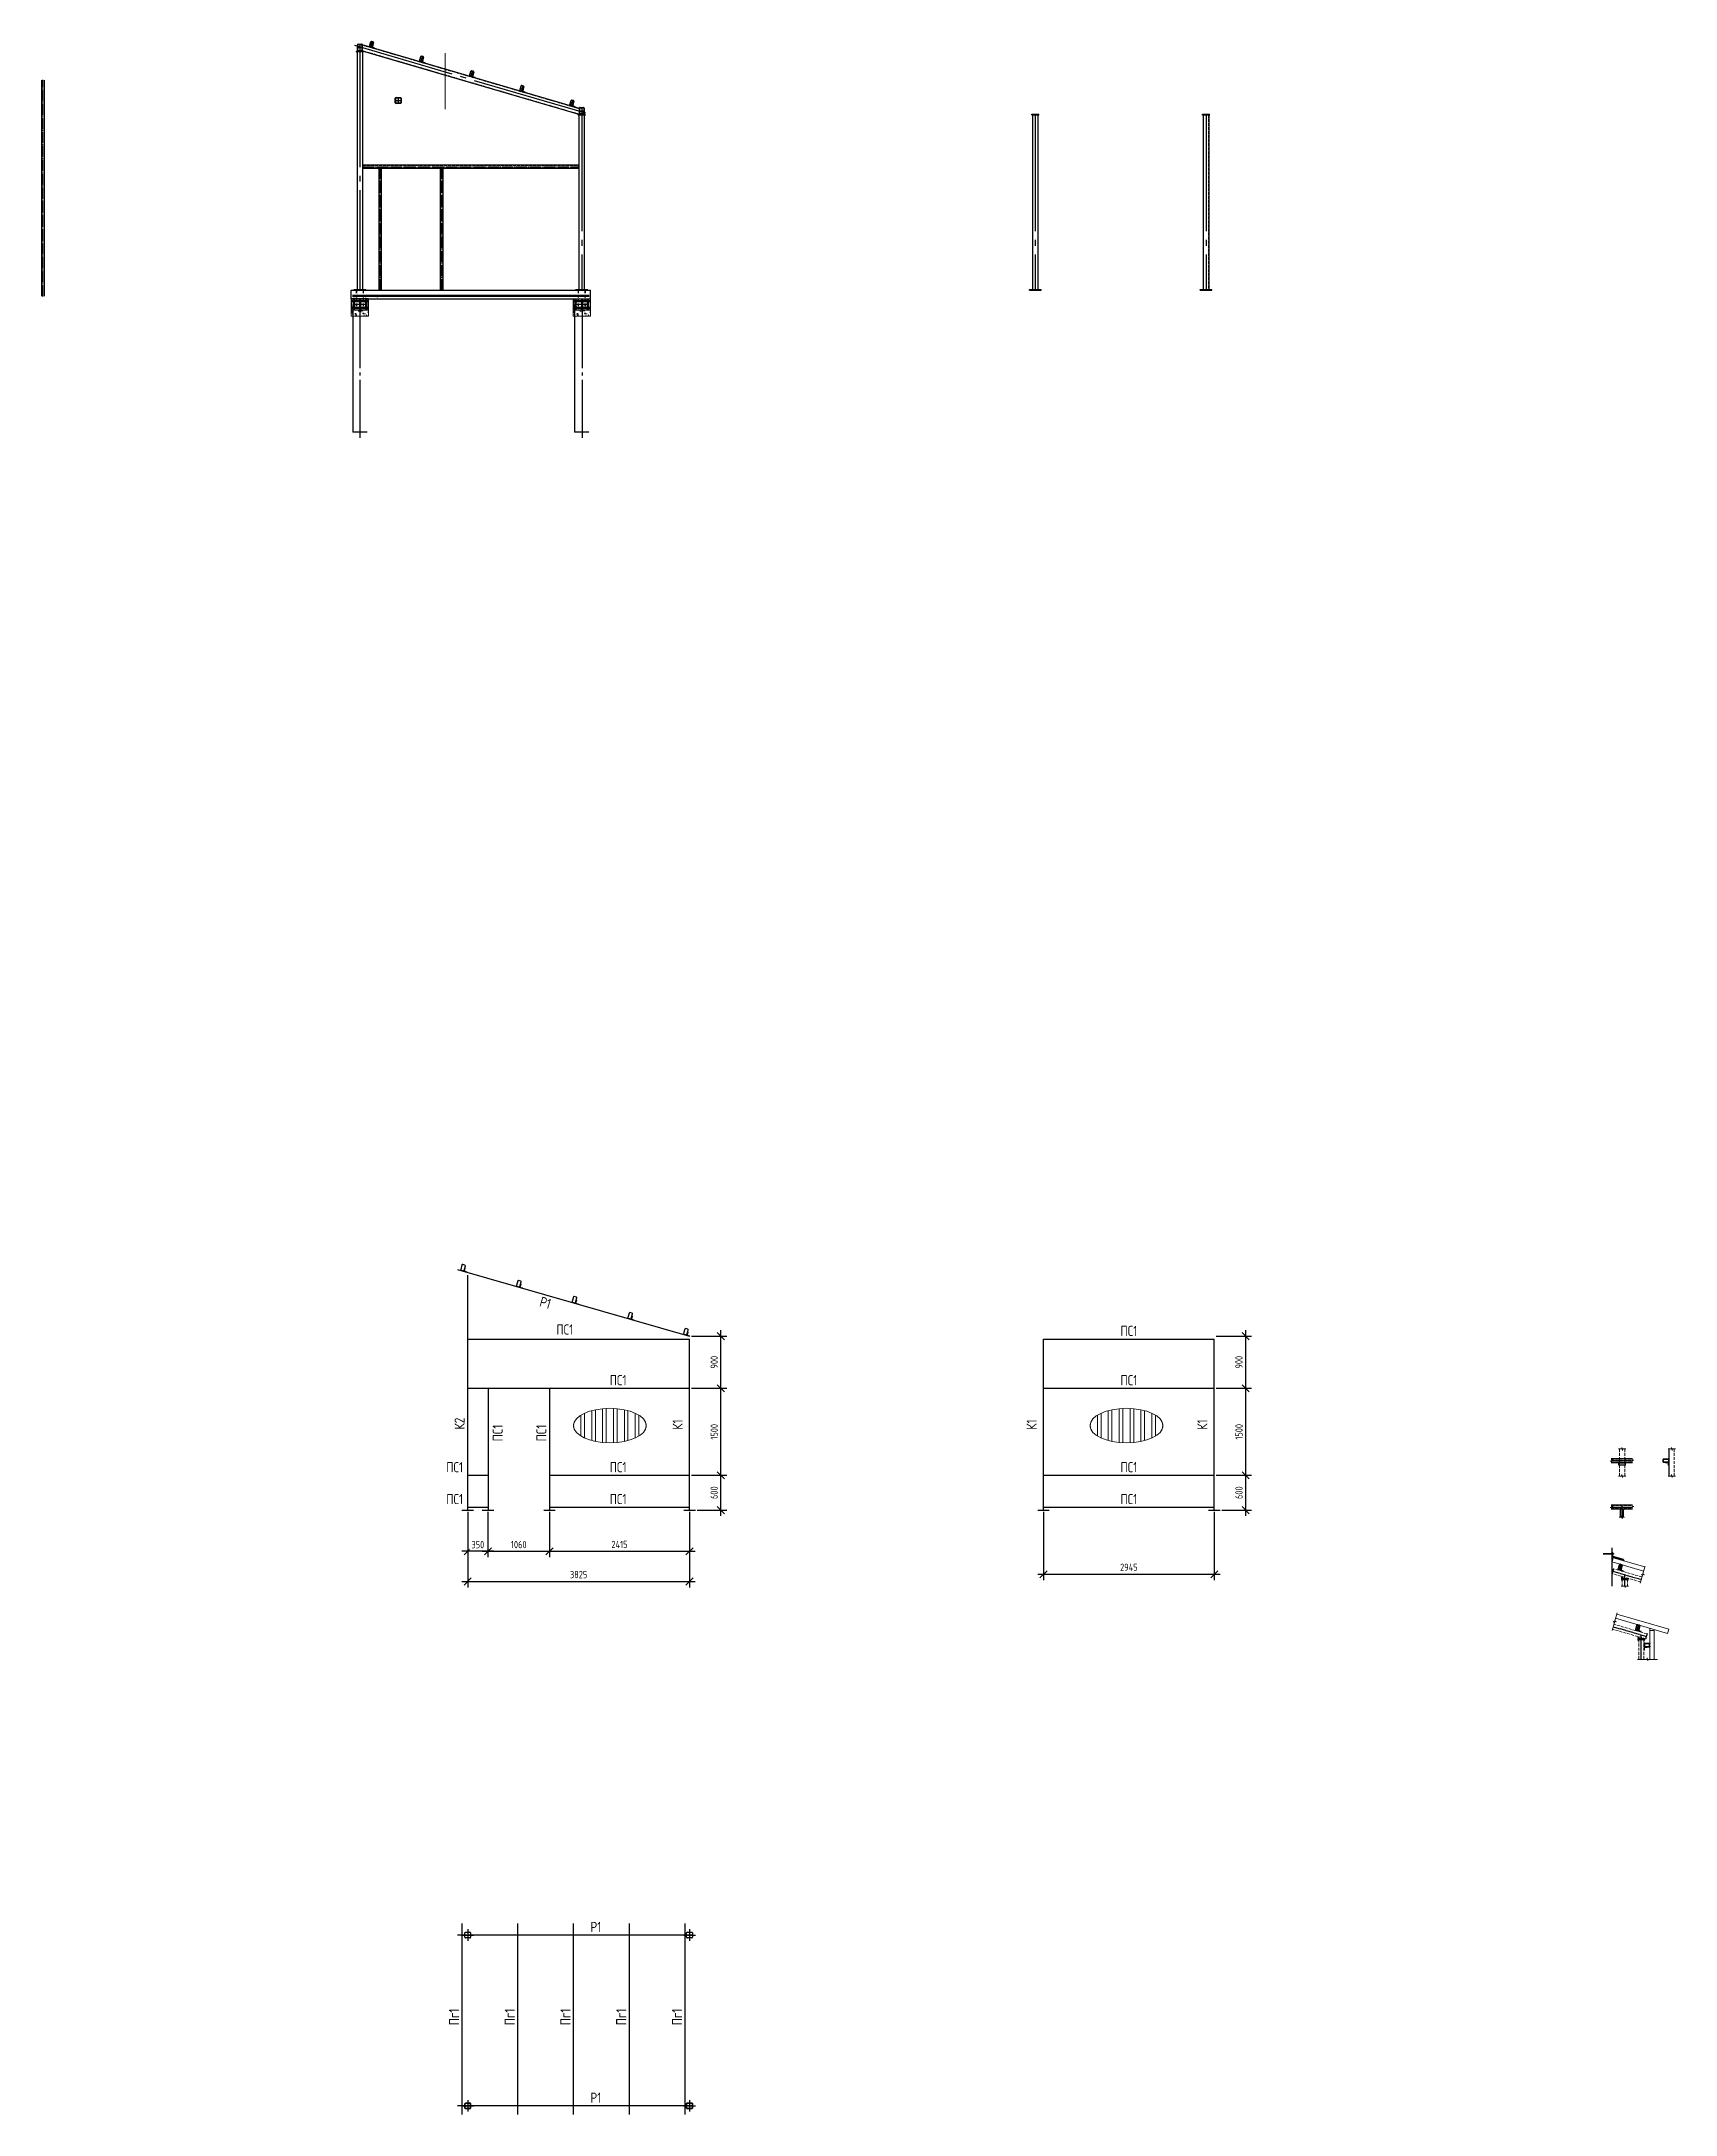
# Model space of a CAD drawing. Header units: millimetres. Extents: x -112594 to 313336, y -1917 to 255843.
# Drawn here: x 139334 to 167511, y 184124 to 219869 of the extents above; entities that cross this region are included whole.
import ezdxf
from ezdxf.enums import TextEntityAlignment as Align
from ezdxf.lldxf.tags import DXFTag

# ---------------------------------------------------------------- set-up
doc = ezdxf.new("R2010")
doc.units = ezdxf.units.MM
doc.header["$MEASUREMENT"] = 0
for name, pattern in [('CENTER', [50.8, 31.75, -6.35, 6.35, -6.35]), ('CENTER2', [28.575, 19.05, -3.175, 3.175, -3.175]), ('DASH', [0.75, 0.5, -0.25]), ('ГОСТ 2.303 4', [7, 5, -2, 0]), ('ГОСТ 2.303 5', [24, 20, -1.5, 1, -1.5])]:
    doc.linetypes.add(name, pattern=pattern)
for name, color, linetype, lineweight in [('Арматура', 1, 'Continuous', 50), ('АС Текст', 164, 'Continuous', 25), ('АС_СТЕНА', 215, 'Continuous', 35), ('вспом', 134, 'Continuous', 13), ('МЕТАЛЛ-25', 122, 'Continuous', 30), ('МОНОЛИТ', 2, 'Continuous', 30), ('ОСИ', 211, 'CENTER', 15), ('размерная', 5, 'Continuous', 15), ('размеры', 4, 'Continuous', 15), ('тонкая', 4, 'Continuous', 20), ('штриховка', 8, 'Continuous', 20)]:
    doc.layers.add(name, color=color, linetype=linetype, lineweight=lineweight)
doc.layers.add('сварка', color=6, linetype='Continuous')
doc.styles.add('ГОСТ 2.304', font='CS_Gost2304.shx')
tags = doc.linetypes.add('HIDDEN2', pattern=[4.7625, 3.175, -1.5875]).pattern_tags.tags
tags[6:7] = [DXFTag(74, 4), DXFTag(75, 0), DXFTag(340, '0'), DXFTag(46, 1.0), DXFTag(50, 0.0), DXFTag(44, 0.0), DXFTag(45, 0.0)]
tags[4:5] = [DXFTag(74, 4), DXFTag(75, 0), DXFTag(340, '0'), DXFTag(46, 1.0), DXFTag(50, 0.0), DXFTag(44, 0.0), DXFTag(45, 0.0)]
doc.dimstyles.new('СПДС', dxfattribs={"dimscale": 100, "dimtxt": 2.5, "dimasz": 2.5, "dimexe": 2, "dimexo": 0.625, "dimgap": 1, "dimtad": 1, "dimdec": 0, "dimtxsty": 'ГОСТ 2.304', "dimblk": 'OBLIQUE', "dimblk1": 'OBLIQUE', "dimblk2": 'OBLIQUE', "dimcen": 2.5, "dimdle": 2, "dimadec": 0, "dimazin": 2, "dimtfac": 0.75, "dimtdec": 4, "dimtmove": 1, "dimatfit": 3, "dimfxl": 1, "dimtfill": 1, "dimtolj": 1, "dimarcsym": 1})
pattern_1 = [(50, (96325621.08, 182721483.59), (182.184669, -15.93908554), [19.05, -209.55]), (355, (96325621.08, 182721483.59), (-35.24342142, 191.05684524), [15.24, -167.64058417]), (100.4514447, (96325636.26, 182721482.26), (146.94124709, 175.11775191), [16.1900088, -178.0902446]), (46.1842, (96325621.08, 182721534.39), (271.0790409, -42.04232793), [28.575, -314.325]), (96.63555761, (96325643.67, 182721530.88), (237.40413405, 247.4261246), [24.28502314, -267.13560816]), (351.18415117, (96325621.08, 182721534.39), (237.40413406, 247.4261246), [22.85996707, -251.45973192]), (21, (96325646.48, 182721521.69), (151.61439127, -102.26519819), [19.05, -209.55]), (326, (96325646.48, 182721521.69), (61.80202835, 184.18796612), [15.24, -167.64]), (71.451445, (96325659.11, 182721513.16), (213.41641928, 81.92276889), [16.1900088, -178.0899376]), (37.5, (96325621.08, 182721483.586), (3.08860325, 84.555038873), [0, -165.608, 0, -170.18, 0, -168.275]), (7.5, (96325621.08, 182721483.59), (66.81966251, 100.18057482), [0, -97.028, 0, -161.798, 0, -64.135]), (327.5, (96325564.436, 182721483.586), (135.590595167, -5.728743993), [0, -63.5, 0, -198.12, 0, -262.89]), (317.5, (96325539.04, 182721483.59), (148.129181386, 25.42649103), [0, -82.55, 0, -131.572, 0, -186.69])]
pattern_2 = [(50, (96329446.08, 182721483.59), (182.184669, -15.93908554), [19.05, -209.55]), (355, (96329446.08, 182721483.59), (-35.24342142, 191.05684524), [15.24, -167.64058417]), (100.4514447, (96329461.26, 182721482.26), (146.94124709, 175.11775191), [16.1900088, -178.0902446]), (46.1842, (96329446.08, 182721534.39), (271.0790409, -42.04232793), [28.575, -314.325]), (96.63555761, (96329468.67, 182721530.88), (237.40413405, 247.4261246), [24.28502314, -267.13560816]), (351.18415117, (96329446.08, 182721534.39), (237.40413406, 247.4261246), [22.85996707, -251.45973192]), (21, (96329471.48, 182721521.69), (151.61439127, -102.26519819), [19.05, -209.55]), (326, (96329471.48, 182721521.69), (61.80202835, 184.18796612), [15.24, -167.64]), (71.451445, (96329484.11, 182721513.16), (213.41641928, 81.92276889), [16.1900088, -178.0899376]), (37.5, (96329446.08, 182721483.586), (3.08860325, 84.555038873), [0, -165.608, 0, -170.18, 0, -168.275]), (7.5, (96329446.08, 182721483.59), (66.81966251, 100.18057482), [0, -97.028, 0, -161.798, 0, -64.135]), (327.5, (96329389.436, 182721483.586), (135.590595167, -5.728743993), [0, -63.5, 0, -198.12, 0, -262.89]), (317.5, (96329364.04, 182721483.59), (148.129181386, 25.42649103), [0, -82.55, 0, -131.572, 0, -186.69])]

msp = doc.modelspace()

# ---------------------------------------------------------------- texts
at = {"layer": 'размеры', "linetype": 'Continuous', "lineweight": 25, "ltscale": 50, "style": 'ГОСТ 2.304'}
for s, rotation, p in [('Р1', 343.955733137, (147984.83472, 197986.38833)), ('К2', 90, (146684.27463, 196037.25997)), ('ПС1', 90, (147341.4199, 195875.36938)), ('ПС1', 90, (148094.27463, 195875.36938)), ('К1', 90, (150443.96992, 196020.95983)), ('К1', 90, (156547.37124, 196020.95983)), ('Пг1', 90, (146589.57885, 185806.22837)), ('Пг1', 90, (147550.6273, 185806.22837)), ('Пг1', 90, (148510.65653, 185806.22837)), ('Пг1', 90, (149472.72421, 185806.22837)), ('Пг1', 90, (150433.77266, 185806.22837))]:
    msp.add_text(s, height=175, rotation=rotation, dxfattribs=at).set_placement(p, align=Align.BOTTOM_CENTER)
for s, p in [('ПС1', (148358.6321, 197519.44852)), ('ПС1', (158085.17596, 197495.95983)), ('ПС1', (149278.28245, 196645.95983)), ('ПС1', (158085.17596, 196645.95983)), ('ПС1', (146460.08684, 195145.95983)), ('ПС1', (149278.28245, 195145.95983)), ('ПС1', (158085.17596, 195145.95983)), ('Р1', (148894.09299, 187218.64149)), ('Р1', (148894.09299, 184273.64149))]:
    msp.add_text(s, height=175, dxfattribs=at).set_placement(p, align=Align.BOTTOM_CENTER)

# ---------------------------------------------------------------- blocks, each defined once
blk = doc.blocks.new('A$C0A531D54')
at = {"layer": 'МЕТАЛЛ-25', "ltscale": 100}
for p, q in [((-40, -48), (-40, 48)), ((-34, -48), (-34, 48)), ((-28, 60), (28, 60)), ((-28, 54), (28, 54)), ((34, 48), (34, -48)), ((40, 48), (40, -48)), ((28, -54), (-28, -54)), ((28, -60), (-28, -60))]:
    blk.add_line(p, q, dxfattribs=at)
for centre, radius, start, end in [((-28, 48), 12, 90, 180), ((-28, 48), 6, 90, 180), ((28, 48), 12, 0, 90), ((28, 48), 6, 0, 90), ((-28, -48), 12, 180, 270), ((-28, -48), 6, 180, 270), ((28, -48), 6, 270, 0), ((28, -48), 12, 270, 0)]:
    blk.add_arc(centre, radius, start, end, dxfattribs=at)
at = {"layer": 'ОСИ', "linetype": 'ГОСТ 2.303 5', "lineweight": 25, "ltscale": 100}
for p, q in [((-45, 0), (45, 0)), ((0, 65), (0, -65))]:
    blk.add_line(p, q, dxfattribs=at)
blk = doc.blocks.new('_Oblique')
at = {"color": 0, "linetype": 'ByBlock', "lineweight": -2}
blk.add_line((-0.5, -0.5), (0.5, 0.5), dxfattribs=at)
blk = doc.blocks.new('*D348')
at = {"layer": 'размеры', "color": 0, "lineweight": -2, "ltscale": 50, "transparency": 16777216}
for p, q in [((146684, 194515), (146684, 193735)), ((147034, 194515), (147034, 193735)), ((147134, 193835), (146584, 193835))]:
    blk.add_line(p, q, dxfattribs=at)
at = {"layer": 'размеры', "color": 0, "lineweight": -2, "ltscale": 50, "transparency": 16777216, "xscale": 125, "yscale": 125, "zscale": 125, "rotation": 180}
blk.add_blockref('_Oblique', (146684, 193835), dxfattribs=at)
at = {"layer": 'размеры', "color": 0, "lineweight": -2, "ltscale": 50, "transparency": 16777216, "xscale": 125, "yscale": 125, "zscale": 125}
blk.add_blockref('_Oblique', (147034, 193835), dxfattribs=at)
at = {"layer": 'размеры', "color": 0, "ltscale": 50, "transparency": 16777216, "insert": (146859, 193950), "char_height": 125, "attachment_point": 5, "style": 'ГОСТ 2.304', "bg_fill": 3, "box_fill_scale": 1.25, "bg_fill_color": 256, "bg_fill_true_color": 13158600, "bg_fill_transparency": 0}
blk.add_mtext('\\A1;350', dxfattribs=at)
blk = doc.blocks.new('*D349')
at = {"layer": 'размеры', "color": 0, "lineweight": -2, "ltscale": 50, "transparency": 16777216}
for p, q in [((147034, 194515), (147034, 193735)), ((148094, 194515), (148094, 193735)), ((146934, 193835), (148194, 193835))]:
    blk.add_line(p, q, dxfattribs=at)
at = {"layer": 'размеры', "color": 0, "lineweight": -2, "ltscale": 50, "transparency": 16777216, "xscale": 125, "yscale": 125, "zscale": 125, "rotation": 180}
blk.add_blockref('_Oblique', (147034, 193835), dxfattribs=at)
at = {"layer": 'размеры', "color": 0, "lineweight": -2, "ltscale": 50, "transparency": 16777216, "xscale": 125, "yscale": 125, "zscale": 125}
blk.add_blockref('_Oblique', (148094, 193835), dxfattribs=at)
at = {"layer": 'размеры', "color": 0, "ltscale": 50, "transparency": 16777216, "insert": (147564, 193951), "char_height": 125, "attachment_point": 5, "style": 'ГОСТ 2.304', "bg_fill": 3, "box_fill_scale": 1.25, "bg_fill_color": 256, "bg_fill_true_color": 13158600, "bg_fill_transparency": 0}
blk.add_mtext('\\A1;1060', dxfattribs=at)
blk = doc.blocks.new('*D350')
at = {"layer": 'размеры', "color": 0, "lineweight": -2, "ltscale": 50, "transparency": 16777216}
for p, q in [((148094, 194515), (148094, 193735)), ((150509, 194515), (150509, 193735)), ((147994, 193835), (150609, 193835))]:
    blk.add_line(p, q, dxfattribs=at)
at = {"layer": 'размеры', "color": 0, "lineweight": -2, "ltscale": 50, "transparency": 16777216, "xscale": 125, "yscale": 125, "zscale": 125, "rotation": 180}
blk.add_blockref('_Oblique', (148094, 193835), dxfattribs=at)
at = {"layer": 'размеры', "color": 0, "lineweight": -2, "ltscale": 50, "transparency": 16777216, "xscale": 125, "yscale": 125, "zscale": 125}
blk.add_blockref('_Oblique', (150509, 193835), dxfattribs=at)
at = {"layer": 'размеры', "color": 0, "ltscale": 50, "transparency": 16777216, "insert": (149302, 193954), "char_height": 125, "attachment_point": 5, "style": 'ГОСТ 2.304', "bg_fill": 3, "box_fill_scale": 1.25, "bg_fill_color": 256, "bg_fill_true_color": 13158600, "bg_fill_transparency": 0}
blk.add_mtext('\\A1;2415', dxfattribs=at)
blk = doc.blocks.new('*D351')
at = {"layer": 'размеры', "color": 0, "lineweight": -2, "ltscale": 50, "transparency": 16777216}
for p, q in [((151050, 194446), (151050, 195246)), ((150541, 195146), (151150, 195146)), ((150641, 194546), (151150, 194546))]:
    blk.add_line(p, q, dxfattribs=at)
at = {"layer": 'размеры', "color": 0, "lineweight": -2, "ltscale": 50, "transparency": 16777216, "xscale": 125, "yscale": 125, "zscale": 125}
for p, rotation in [((151050, 195146), 90), ((151050, 194546), 270)]:
    blk.add_blockref('_Oblique', p, dxfattribs=dict(at, rotation=rotation))
at = {"layer": 'размеры', "color": 0, "ltscale": 50, "transparency": 16777216, "insert": (150934, 194846), "char_height": 125, "attachment_point": 5, "rotation": 90, "style": 'ГОСТ 2.304', "bg_fill": 3, "box_fill_scale": 1.25, "bg_fill_color": 256, "bg_fill_true_color": 13158600, "bg_fill_transparency": 0}
blk.add_mtext('\\A1;600', dxfattribs=at)
blk = doc.blocks.new('*D352')
at = {"layer": 'размеры', "color": 0, "lineweight": -2, "ltscale": 50, "transparency": 16777216}
for p, q in [((150541, 196646), (151150, 196646)), ((151050, 195046), (151050, 196746)), ((150541, 195146), (151150, 195146))]:
    blk.add_line(p, q, dxfattribs=at)
at = {"layer": 'размеры', "color": 0, "lineweight": -2, "ltscale": 50, "transparency": 16777216, "xscale": 125, "yscale": 125, "zscale": 125}
for p, rotation in [((151050, 196646), 90), ((151050, 195146), 270)]:
    blk.add_blockref('_Oblique', p, dxfattribs=dict(at, rotation=rotation))
at = {"layer": 'размеры', "color": 0, "ltscale": 50, "transparency": 16777216, "insert": (150935, 195896), "char_height": 125, "attachment_point": 5, "rotation": 90, "style": 'ГОСТ 2.304', "bg_fill": 3, "box_fill_scale": 1.25, "bg_fill_color": 256, "bg_fill_true_color": 13158600, "bg_fill_transparency": 0}
blk.add_mtext('\\A1;1500', dxfattribs=at)
blk = doc.blocks.new('*D353')
at = {"layer": 'размеры', "color": 0, "lineweight": -2, "ltscale": 50, "transparency": 16777216}
for p, q in [((150541, 197546), (151150, 197546)), ((151050, 196546), (151050, 197646)), ((150541, 196646), (151150, 196646))]:
    blk.add_line(p, q, dxfattribs=at)
at = {"layer": 'размеры', "color": 0, "lineweight": -2, "ltscale": 50, "transparency": 16777216, "xscale": 125, "yscale": 125, "zscale": 125}
for p, rotation in [((151050, 197546), 90), ((151050, 196646), 270)]:
    blk.add_blockref('_Oblique', p, dxfattribs=dict(at, rotation=rotation))
at = {"layer": 'размеры', "color": 0, "ltscale": 50, "transparency": 16777216, "insert": (150934, 197096), "char_height": 125, "attachment_point": 5, "rotation": 90, "style": 'ГОСТ 2.304', "bg_fill": 3, "box_fill_scale": 1.25, "bg_fill_color": 256, "bg_fill_true_color": 13158600, "bg_fill_transparency": 0}
blk.add_mtext('\\A1;900', dxfattribs=at)
blk = doc.blocks.new('*D354')
at = {"layer": 'размеры', "color": 0, "lineweight": -2, "ltscale": 50, "transparency": 16777216}
for p, q in [((146684, 194515), (146684, 193214)), ((150509, 194515), (150509, 193214)), ((146584, 193314), (150609, 193314))]:
    blk.add_line(p, q, dxfattribs=at)
at = {"layer": 'размеры', "color": 0, "lineweight": -2, "ltscale": 50, "transparency": 16777216, "xscale": 125, "yscale": 125, "zscale": 125, "rotation": 180}
blk.add_blockref('_Oblique', (146684, 193314), dxfattribs=at)
at = {"layer": 'размеры', "color": 0, "lineweight": -2, "ltscale": 50, "transparency": 16777216, "xscale": 125, "yscale": 125, "zscale": 125}
blk.add_blockref('_Oblique', (150509, 193314), dxfattribs=at)
at = {"layer": 'размеры', "color": 0, "ltscale": 50, "transparency": 16777216, "insert": (148597, 193434), "char_height": 125, "attachment_point": 5, "style": 'ГОСТ 2.304', "bg_fill": 3, "box_fill_scale": 1.25, "bg_fill_color": 256, "bg_fill_true_color": 13158600, "bg_fill_transparency": 0}
blk.add_mtext('\\A1;3825', dxfattribs=at)
blk = doc.blocks.new('*D355')
at = {"layer": 'размеры', "color": 0, "lineweight": -2, "ltscale": 50, "transparency": 16777216}
for p, q in [((156613, 194515), (156613, 193339)), ((159558, 194515), (159558, 193339)), ((156513, 193439), (159658, 193439))]:
    blk.add_line(p, q, dxfattribs=at)
at = {"layer": 'размеры', "color": 0, "lineweight": -2, "ltscale": 50, "transparency": 16777216, "xscale": 125, "yscale": 125, "zscale": 125, "rotation": 180}
blk.add_blockref('_Oblique', (156613, 193439), dxfattribs=at)
at = {"layer": 'размеры', "color": 0, "lineweight": -2, "ltscale": 50, "transparency": 16777216, "xscale": 125, "yscale": 125, "zscale": 125}
blk.add_blockref('_Oblique', (159558, 193439), dxfattribs=at)
at = {"layer": 'размеры', "color": 0, "ltscale": 50, "transparency": 16777216, "insert": (158085, 193560), "char_height": 125, "attachment_point": 5, "style": 'ГОСТ 2.304', "bg_fill": 3, "box_fill_scale": 1.25, "bg_fill_color": 256, "bg_fill_true_color": 13158600, "bg_fill_transparency": 0}
blk.add_mtext('\\A1;2945', dxfattribs=at)
blk = doc.blocks.new('*D357')
at = {"layer": 'размеры', "color": 0, "lineweight": -2, "ltscale": 50, "transparency": 16777216}
for p, q in [((160099, 194446), (160099, 195246)), ((159589, 195146), (160199, 195146)), ((159689, 194546), (160199, 194546))]:
    blk.add_line(p, q, dxfattribs=at)
at = {"layer": 'размеры', "color": 0, "lineweight": -2, "ltscale": 50, "transparency": 16777216, "xscale": 125, "yscale": 125, "zscale": 125}
for p, rotation in [((160099, 195146), 90), ((160099, 194546), 270)]:
    blk.add_blockref('_Oblique', p, dxfattribs=dict(at, rotation=rotation))
at = {"layer": 'размеры', "color": 0, "ltscale": 50, "transparency": 16777216, "insert": (159983, 194846), "char_height": 125, "attachment_point": 5, "rotation": 90, "style": 'ГОСТ 2.304', "bg_fill": 3, "box_fill_scale": 1.25, "bg_fill_color": 256, "bg_fill_true_color": 13158600, "bg_fill_transparency": 0}
blk.add_mtext('\\A1;600', dxfattribs=at)
blk = doc.blocks.new('*D358')
at = {"layer": 'размеры', "color": 0, "lineweight": -2, "ltscale": 50, "transparency": 16777216}
for p, q in [((159589, 196646), (160199, 196646)), ((160099, 195046), (160099, 196746)), ((159589, 195146), (160199, 195146))]:
    blk.add_line(p, q, dxfattribs=at)
at = {"layer": 'размеры', "color": 0, "lineweight": -2, "ltscale": 50, "transparency": 16777216, "xscale": 125, "yscale": 125, "zscale": 125}
for p, rotation in [((160099, 196646), 90), ((160099, 195146), 270)]:
    blk.add_blockref('_Oblique', p, dxfattribs=dict(at, rotation=rotation))
at = {"layer": 'размеры', "color": 0, "ltscale": 50, "transparency": 16777216, "insert": (159984, 195896), "char_height": 125, "attachment_point": 5, "rotation": 90, "style": 'ГОСТ 2.304', "bg_fill": 3, "box_fill_scale": 1.25, "bg_fill_color": 256, "bg_fill_true_color": 13158600, "bg_fill_transparency": 0}
blk.add_mtext('\\A1;1500', dxfattribs=at)
blk = doc.blocks.new('*D356')
at = {"layer": 'размеры', "color": 0, "lineweight": -2, "ltscale": 50, "transparency": 16777216}
for p, q in [((159589, 197546), (160199, 197546)), ((160099, 196546), (160099, 197646)), ((159589, 196646), (160199, 196646))]:
    blk.add_line(p, q, dxfattribs=at)
at = {"layer": 'размеры', "color": 0, "lineweight": -2, "ltscale": 50, "transparency": 16777216, "xscale": 125, "yscale": 125, "zscale": 125}
for p, rotation in [((160099, 197546), 90), ((160099, 196646), 270)]:
    blk.add_blockref('_Oblique', p, dxfattribs=dict(at, rotation=rotation))
at = {"layer": 'размеры', "color": 0, "ltscale": 50, "transparency": 16777216, "insert": (159983, 197096), "char_height": 125, "attachment_point": 5, "rotation": 90, "style": 'ГОСТ 2.304', "bg_fill": 3, "box_fill_scale": 1.25, "bg_fill_color": 256, "bg_fill_true_color": 13158600, "bg_fill_transparency": 0}
blk.add_mtext('\\A1;900', dxfattribs=at)
blk = doc.blocks.new('A$C350A2CC2')
at = {"layer": 'МЕТАЛЛ-25', "linetype": 'Continuous', "ltscale": 10}
for p, q in [((-100, 10), (-100, 50)), ((-95, 10), (-95, 50)), ((-90, 60), (-10, 60)), ((-90, 55), (-10, 55)), ((-10, 5), (-90, 5)), ((-10, 0), (-90, 0)), ((-5, 50), (-5, 10)), ((0, 50), (0, 10))]:
    blk.add_line(p, q, dxfattribs=at)
for centre, radius, start, end in [((-90, 50), 10, 90, 180), ((-90, 10), 10, 180, 270), ((-90, 50), 5, 90, 180), ((-90, 10), 5, 180, 270), ((-10, 50), 10, 0, 90), ((-10, 50), 5, 0, 90), ((-10, 10), 5, 270, 0), ((-10, 10), 10, 270, 0)]:
    blk.add_arc(centre, radius, start, end, dxfattribs=at)
blk = doc.blocks.new('прогон')
at = {"layer": 'МЕТАЛЛ-25', "linetype": 'Continuous', "ltscale": 10}
for p, q in [((-30, 90), (-30, 10)), ((20, 100), (-20, 100)), ((30, 10), (30, 90)), ((35, 50), (35, 0)), ((35, 10.5), (35, 48.2)), ((35, 0), (85, 0)), ((-20, 0), (20, 0))]:
    blk.add_line(p, q, dxfattribs=at)
for centre, start, end in [((-20, 90), 90, 180), ((-20, 10), 180, 270), ((20, 90), 0, 90), ((20, 10), 270, 0)]:
    blk.add_arc(centre, 10, start, end, dxfattribs=at)

# ---------------------------------------------------------------- hatches: boundary and pattern name
at = {"layer": 'АС Текст', "ltscale": 100}
msp.add_hatch(color=256, dxfattribs=at).paths.add_polyline_path([(166422.24123, 193808.49756), (166417.19943, 193808.49756), (166417.19943, 193788.77109), (166422.24123, 193788.77109)])
at = {"layer": 'вспом', "ltscale": 100}
h = msp.add_hatch(dxfattribs=at)
h.set_pattern_fill('ANSI37', color=256, style=0)
h.set_pattern_definition([(135, (197687.7156, 418009.5187), (2.24506403, 2.24506403), []), (45, (197687.7156, 418009.5187), (2.24506403, -2.24506403), [])])
h.paths.add_polyline_path([(166417.19943, 193808.49756), (166422.24123, 193808.49756), (166422.24123, 193795.82483), (166417.19943, 193795.82483)])
at = {"layer": 'ОСИ', "ltscale": 100}
h = msp.add_hatch(color=256, dxfattribs=at)
h.dxf.hatch_style = 1
h.paths.add_polyline_path([(144775.49336, 219694.31081), (144765.49336, 219694.31081, 0.4142135624), (144775.49336, 219684.31081)])
h = msp.add_hatch(color=256, dxfattribs=at)
h.dxf.hatch_style = 1
h.paths.add_polyline_path([(144885.49336, 219694.31081), (144875.49336, 219694.31081), (144875.49336, 219684.31081, 0.4142135624)])
h = msp.add_hatch(color=256, dxfattribs=at)
h.dxf.hatch_style = 1
h.paths.add_polyline_path([(148600.49336, 218602.90954), (148590.49336, 218602.90954, 0.4142135624), (148600.49336, 218592.90954)])
h = msp.add_hatch(color=256, dxfattribs=at)
h.dxf.hatch_style = 1
h.paths.add_polyline_path([(148710.49336, 218602.90954), (148700.49336, 218602.90954), (148700.49336, 218592.90954, 0.4142135624)])
h = msp.add_hatch(color=256, dxfattribs=at)
h.dxf.hatch_style = 1
h.paths.add_polyline_path([(156421.79572, 218602.90954), (156411.79572, 218602.90954, 0.4142135624), (156421.79572, 218592.90954)])
h = msp.add_hatch(color=256, dxfattribs=at)
h.dxf.hatch_style = 1
h.paths.add_polyline_path([(156531.79572, 218602.90954), (156521.79572, 218602.90954), (156521.79572, 218592.90954, 0.4142135624)])
h = msp.add_hatch(color=256, dxfattribs=at)
h.dxf.hatch_style = 1
h.paths.add_polyline_path([(159366.79572, 218602.90954), (159356.79572, 218602.90954, 0.4142135624), (159366.79572, 218592.90954)])
h = msp.add_hatch(color=256, dxfattribs=at)
h.dxf.hatch_style = 1
h.paths.add_polyline_path([(159476.79572, 218602.90954), (159466.79572, 218602.90954), (159466.79572, 218592.90954, 0.4142135624)])
at = {"layer": 'сварка', "ltscale": 10}
h = msp.add_hatch(color=256, dxfattribs=at)
h.dxf.hatch_style = 1
h.paths.add_polyline_path([(167346.3115, 195367.99594), (167346.3115, 195364.79594, 0.3064277555), (167347.44147, 195363.1253, -0.4826723711), (167341.3115, 195367.99594)])
h = msp.add_hatch(color=256, dxfattribs=at)
h.dxf.hatch_style = 1
edge = h.paths.add_edge_path()
edge.add_arc((167396.3115, 195427.99594), 10, 90, 180)
edge.add_arc((167386.3115, 195417.99594), 10, 0, 90, ccw=False)
edge.add_line((167396.3115, 195417.99594), (167396.3115, 195437.99594))
h = msp.add_hatch(color=256, dxfattribs=at)
h.dxf.hatch_style = 1
h.paths.add_polyline_path([(167396.3115, 195317.99594), (167393.1115, 195317.99594, -0.3064277555), (167391.44086, 195319.12591, 0.4826723711), (167396.3115, 195312.99594)])
h = msp.add_hatch(color=256, dxfattribs=at)
h.dxf.hatch_style = 1
h.paths.add_polyline_path([(166556.69756, 194569.02383), (166546.69756, 194569.02383, 0.4142135624), (166556.69756, 194559.02383)])
h = msp.add_hatch(color=256, dxfattribs=at)
h.dxf.hatch_style = 1
h.paths.add_polyline_path([(166626.69756, 194569.02383), (166616.69756, 194569.02383), (166616.69756, 194559.02383, 0.4142135624)])
at = {"layer": 'сварка', "ltscale": 5}
h = msp.add_hatch(color=256, dxfattribs=at)
h.dxf.hatch_style = 1
h.paths.add_polyline_path([(166587.19943, 193359.9273), (166577.19943, 193359.9273, -0.4142135624), (166587.19943, 193369.9273)])
h = msp.add_hatch(color=256, dxfattribs=at)
h.dxf.hatch_style = 1
h.paths.add_polyline_path([(166587.19943, 193349.9273), (166577.19943, 193349.9273, 0.4142135624), (166587.19943, 193339.9273)])
h = msp.add_hatch(color=256, dxfattribs=at)
h.dxf.hatch_style = 1
edge = h.paths.add_edge_path()
edge.add_line((166697.19943, 193359.9273), (166687.19943, 193359.9273))
edge.add_arc((166682.38782, 193361.85344), 5.18282, 338.183288434, 437.645752174)
edge.add_arc((166686.31226, 193355.50904), 11.74953, 22.088438393, 103.864744852, ccw=False)
h = msp.add_hatch(color=256, dxfattribs=at)
h.dxf.hatch_style = 1
h.paths.add_polyline_path([(166697.19943, 193349.9273), (166687.19943, 193349.9273), (166687.19943, 193339.9273, 0.4142135624)])
h = msp.add_hatch(color=256, dxfattribs=at)
h.dxf.hatch_style = 1
h.paths.add_polyline_path([(166870.15095, 192322.91794), (166860.15095, 192322.91794, -0.4142135624), (166870.15095, 192332.91794)])
h = msp.add_hatch(color=256, dxfattribs=at)
h.dxf.hatch_style = 1
h.paths.add_polyline_path([(166870.15095, 192312.91794), (166860.15095, 192312.91794, 0.4142135624), (166870.15095, 192302.91794)])
h = msp.add_hatch(color=256, dxfattribs=at)
h.dxf.hatch_style = 1
edge = h.paths.add_edge_path()
edge.add_line((166980.15095, 192322.91794), (166970.15095, 192322.91794))
edge.add_arc((166965.33934, 192324.84408), 5.18282, 338.183288434, 437.645752174)
edge.add_arc((166969.26378, 192318.49968), 11.74953, 22.088438393, 103.864744852, ccw=False)
h = msp.add_hatch(color=256, dxfattribs=at)
h.dxf.hatch_style = 1
h.paths.add_polyline_path([(166980.15095, 192312.91794), (166970.15095, 192312.91794), (166970.15095, 192302.91794, 0.4142135624)])
at = {"layer": 'сварка', "ltscale": 10}
h = msp.add_hatch(color=256, dxfattribs=at)
h.dxf.hatch_style = 1
edge = h.paths.add_edge_path()
edge.add_arc((166970.15095, 192247.10847), 10, 360, 450, ccw=False)
edge.add_arc((166980.15095, 192237.10847), 10, 450, 540)
edge.add_line((166970.15095, 192237.10847), (166970.15095, 192257.10847))
h = msp.add_hatch(color=256, dxfattribs=at)
h.dxf.hatch_style = 1
h.paths.add_polyline_path([(166970.15095, 192137.10847), (166973.35095, 192137.10847, 0.3064277555), (166975.0216, 192138.23844, -0.4826723711), (166970.15095, 192132.10847)])
h = msp.add_hatch(color=256, dxfattribs=at)
h.dxf.hatch_style = 1
h.paths.add_polyline_path([(167020.15095, 192187.10847), (167020.15095, 192183.90847, -0.3064277555), (167019.02099, 192182.23783, 0.4826723711), (167025.15095, 192187.10847)])
at = {"layer": 'тонкая', "ltscale": 50}
h = msp.add_hatch(dxfattribs=at)
h.set_pattern_fill('ANSI32', color=256, scale=500, angle=45)
h.set_pattern_definition([(90, (133822.5, 0), (-187.5, 0), []), (90, (133885, 62.5), (-187.5, 0), [])])
edge = h.paths.add_edge_path()
edge.add_ellipse((149135.89517, 196002.36136), major_axis=(627.85911, 0), ratio=0.4751205279, start_angle=0, end_angle=360)
h = msp.add_hatch(dxfattribs=at)
h.set_pattern_fill('ANSI32', color=256, scale=500, angle=45)
h.set_pattern_definition([(90, (142730.18, 0), (-187.5, 0), []), (90, (142792.68, 62.5), (-187.5, 0), [])])
edge = h.paths.add_edge_path()
edge.add_ellipse((158043.57699, 196002.36136), major_axis=(627.85911, 0), ratio=0.4751205279, start_angle=0, end_angle=360)
at = {"layer": 'штриховка'}
h = msp.add_hatch(dxfattribs=at)
h.set_pattern_fill('AR-CONC', color=256)
h.set_pattern_definition(pattern_1)
h.paths.add_polyline_path([(144675.49336, 215233.61018), (144975.49336, 215233.61018), (144975.49336, 215133.60979), (144675.49336, 215133.61018)])
h = msp.add_hatch(dxfattribs=at)
h.set_pattern_fill('AR-CONC', color=256)
h.set_pattern_definition(pattern_1)
h.paths.add_polyline_path([(144675.49336, 215233.61018), (144975.49336, 215233.61018), (144975.49336, 215133.60979), (144675.49336, 215133.61018)])
h = msp.add_hatch(dxfattribs=at)
h.set_pattern_fill('AR-CONC', color=256)
h.set_pattern_definition(pattern_2)
h.paths.add_polyline_path([(148500.49336, 215233.61018), (148800.49336, 215233.61018), (148800.49336, 215133.60979), (148500.49336, 215133.61018)])
h = msp.add_hatch(dxfattribs=at)
h.set_pattern_fill('AR-CONC', color=256)
h.set_pattern_definition(pattern_2)
h.paths.add_polyline_path([(148500.49336, 215233.61018), (148800.49336, 215233.61018), (148800.49336, 215133.60979), (148500.49336, 215133.61018)])

# ---------------------------------------------------------------- linework, layer by layer
at = {"layer": 'Арматура', "ltscale": 100}
for p, q in [((144960.49336, 215389.61018), (144690.49336, 215389.61018)), ((144960.49336, 215277.61018), (144690.49336, 215277.61018)), ((144695.49336, 215485.6098), (148780.49336, 215485.6098)), ((144719.49336, 215418.61018), (144719.49336, 215248.61018)), ((144831.49336, 215418.61018), (144831.49336, 215248.61018)), ((144931.49336, 215418.61018), (144931.49336, 215248.61018)), ((148785.49336, 215389.61018), (148515.49336, 215389.61018)), ((148785.49336, 215277.61018), (148515.49336, 215277.61018)), ((148544.49336, 215418.61018), (148544.49336, 215248.61018)), ((148656.49336, 215418.61018), (148656.49336, 215248.61018)), ((148756.49336, 215418.61018), (148756.49336, 215248.61018))]:
    msp.add_line(p, q, dxfattribs=at)
for centre in [(144725.49336, 215479.6098), (144725.49336, 215383.61018), (144725.49336, 215283.61018), (144825.49336, 215383.61018), (144825.49336, 215283.61018), (144925.49336, 215479.6098), (144925.49336, 215383.61018), (144925.49336, 215283.61018), (145125.49336, 215479.6098), (148550.49336, 215383.61018), (148550.49336, 215283.61018), (148650.49336, 215383.61018), (148650.49336, 215283.61018), (148750.49336, 215383.61018), (148750.49336, 215283.61018)]:
    msp.add_circle(centre, 6, dxfattribs=at)
at = {"layer": 'АС Текст', "lineweight": 50, "ltscale": 100}
msp.add_lwpolyline([(166422.24123, 193808.49756), (166417.19943, 193808.49756), (166417.19943, 193788.77109), (166422.24123, 193788.77109)], close=True, dxfattribs=at)
at = {"layer": 'АС_СТЕНА', "ltscale": 10}
for p, q in [((166441.05107, 193793.49756), (166261.05107, 193793.49756)), ((166440.22794, 193793.49756), (166412.36994, 193793.49756)), ((166441.05107, 193799.49756), (166441.05107, 193787.49756))]:
    msp.add_line(p, q, dxfattribs=at)
at = {"layer": 'АС_СТЕНА', "ltscale": 100}
for p, q in [((166429.96153, 193808.49756), (166422.24123, 193808.49756)), ((166422.24123, 193808.49756), (166422.24123, 193747.77332)), ((166609.40885, 193692.93456), (166422.24123, 193747.77332)), ((166429.96153, 193778.49756), (166429.96153, 193808.49756)), ((166538.73172, 193686.58964), (166549.55367, 193723.52551)), ((166619.10584, 193671.42919), (166609.40885, 193692.93456))]:
    msp.add_line(p, q, dxfattribs=at)
at = {"layer": 'вспом', "ltscale": 100}
msp.add_lwpolyline([(166422.24123, 193808.49756), (166417.19943, 193808.49756), (166417.19943, 193795.82483), (166422.24123, 193795.82483)], close=True, dxfattribs=at)
at = {"layer": 'МЕТАЛЛ-25', "ltscale": 100}
for p, q in [((144990.02826, 219785.37189), (145012.52487, 219862.15398)), ((144994.82795, 219783.97082), (145017.32273, 219860.74666)), ((145052.32055, 219855.69919), (145023.52231, 219864.13687)), ((145053.72852, 219860.49686), (145024.92661, 219868.93561)), ((145033.21424, 219772.72391), (145055.70806, 219849.49648)), ((145060.50639, 219848.09079), (145038.01252, 219771.31804)), ((144765.49336, 219704.31081), (144885.49336, 219704.31081)), ((144765.49336, 219694.31081), (144765.49336, 219704.31081)), ((144765.49336, 219694.31081), (144885.49336, 219694.31081)), ((144775.49336, 219694.31081), (144775.49336, 215593.61018)), ((148610.49336, 218714.1835), (144865.49336, 219811.44465)), ((144865.49336, 219707.24075), (144865.49336, 219811.44465)), ((144865.49336, 219707.24075), (148600.49336, 218612.90954)), ((144875.49336, 215593.61018), (144875.49336, 219694.31081)), ((144885.49336, 219694.31081), (144885.49336, 219704.31081)), ((145025.60422, 219764.5332), (144996.81451, 219772.96838)), ((145027.01009, 219769.33148), (144998.22037, 219777.76667)), ((145853.71955, 219532.31584), (145876.21615, 219609.09793)), ((145858.51924, 219530.91477), (145881.01401, 219607.69062)), ((145889.29551, 219511.47715), (145860.50579, 219519.91233)), ((145890.70137, 219516.27544), (145861.91166, 219524.71062)), ((145916.01183, 219602.64314), (145887.2136, 219611.08082)), ((145917.41981, 219607.44081), (145888.6179, 219615.87956)), ((145896.90552, 219519.66786), (145919.39934, 219596.44044)), ((145924.19768, 219595.03475), (145901.70381, 219518.262)), ((146717.41083, 219279.25979), (146739.90744, 219356.04189)), ((146722.21052, 219277.85872), (146744.7053, 219354.63457)), ((146752.9868, 219258.42111), (146724.19708, 219266.85629)), ((146754.39266, 219263.21939), (146725.60294, 219271.65457)), ((146779.70312, 219349.5871), (146750.90488, 219358.02478)), ((146781.11109, 219354.38477), (146752.30919, 219362.82352)), ((146760.59681, 219266.61181), (146783.09063, 219343.38439)), ((146787.88896, 219341.9787), (146765.3951, 219265.20595)), ((145436.16887, 218813.0316), (145436.16887, 218889.0316)), ((145442.16887, 218813.0316), (145442.16887, 218889.0316)), ((145448.16887, 218901.0316), (145524.16887, 218901.0316)), ((145448.16887, 218895.0316), (145524.16887, 218895.0316)), ((145524.16887, 218807.0316), (145448.16887, 218807.0316)), ((145524.16887, 218801.0316), (145448.16887, 218801.0316)), ((145530.16887, 218889.0316), (145530.16887, 218813.0316)), ((145536.16887, 218889.0316), (145536.16887, 218813.0316)), ((147581.10295, 219026.20416), (147603.59956, 219102.98626)), ((147585.90264, 219024.80309), (147608.39742, 219101.57894)), ((147616.67892, 219005.36547), (147587.8892, 219013.80066)), ((147618.08478, 219010.16376), (147589.29506, 219018.59894)), ((147643.39524, 219096.53147), (147614.597, 219104.96914)), ((147644.80321, 219101.32913), (147616.0013, 219109.76789)), ((147624.28893, 219013.55618), (147646.78275, 219090.32876)), ((147651.58108, 219088.92307), (147629.08721, 219012.15032)), ((148445.68783, 218773.83922), (148468.18444, 218850.62132)), ((148450.48752, 218772.43815), (148472.9823, 218849.214)), ((148482.66966, 218757.79882), (148453.87994, 218766.234)), ((148507.98012, 218844.16653), (148479.18188, 218852.60421)), ((148509.38809, 218848.96419), (148480.58618, 218857.40295)), ((148488.87381, 218761.19124), (148511.36763, 218837.96382)), ((148516.16596, 218836.55813), (148493.67209, 218759.78538)), ((148481.2638, 218753.00053), (148452.47408, 218761.43572)), ((148590.49336, 218612.90954), (148710.49336, 218612.90954)), ((148590.49336, 218602.90954), (148590.49336, 218612.90954)), ((148590.49336, 218602.90954), (148710.49336, 218602.90954)), ((148600.49336, 218602.90954), (148600.49336, 215593.61018)), ((148610.49336, 218714.1835), (148610.49336, 218612.90954)), ((148690.49336, 218615.83948), (148690.49336, 218720.04338)), ((148700.49336, 215593.61018), (148700.49336, 218602.90954)), ((148710.49336, 218602.90954), (148710.49336, 218612.90954)), ((156411.79572, 218612.90954), (156531.79572, 218612.90954)), ((156411.79572, 218602.90954), (156411.79572, 218612.90954)), ((156411.79572, 218602.90954), (156531.79572, 218602.90954)), ((156421.79572, 218602.90954), (156421.79572, 215593.61018)), ((156521.79572, 215593.61018), (156521.79572, 218602.90954)), ((156531.79572, 218602.90954), (156531.79572, 218612.90954)), ((159356.79572, 218612.90954), (159476.79572, 218612.90954)), ((159356.79572, 218602.90954), (159356.79572, 218612.90954)), ((159356.79572, 218602.90954), (159476.79572, 218602.90954)), ((159366.79572, 218602.90954), (159366.79572, 215593.61018)), ((159466.79572, 215593.61018), (159466.79572, 218602.90954)), ((159476.79572, 218602.90954), (159476.79572, 218612.90954)), ((144725.49336, 215593.61018), (144925.49336, 215593.61018)), ((144725.49336, 215583.61018), (144725.49336, 215593.61018)), ((144725.49336, 215583.61018), (144925.49336, 215583.61018)), ((144745.49336, 215583.61018), (144905.49336, 215583.61018)), ((144765.46721, 215593.61018), (144885.51951, 215593.61018)), ((144775.49336, 215593.61018), (144875.49336, 215593.61018)), ((144775.49336, 215593.61018), (144875.49336, 215593.61018)), ((144925.49336, 215583.61018), (144925.49336, 215593.61018)), ((148550.49336, 215593.61018), (148750.49336, 215593.61018)), ((148550.49336, 215583.61018), (148550.49336, 215593.61018)), ((148550.49336, 215593.61018), (148750.49336, 215593.61018)), ((148550.49336, 215583.61018), (148550.49336, 215593.61018)), ((148550.49336, 215583.61018), (148750.49336, 215583.61018)), ((148550.49336, 215583.61018), (148750.49336, 215583.61018)), ((148570.49336, 215583.61018), (148730.49336, 215583.61018)), ((148590.46721, 215593.61018), (148710.51951, 215593.61018)), ((148600.49336, 215593.61018), (148700.49336, 215593.61018)), ((148600.49336, 215593.61018), (148700.49336, 215593.61018)), ((148600.49336, 215593.61018), (148700.49336, 215593.61018)), ((148750.49336, 215583.61018), (148750.49336, 215593.61018)), ((148750.49336, 215583.61018), (148750.49336, 215593.61018)), ((156371.79572, 215593.61018), (156571.79572, 215593.61018)), ((156371.79572, 215583.61018), (156371.79572, 215593.61018)), ((156371.79572, 215593.61018), (156571.79572, 215593.61018)), ((156371.79572, 215583.61018), (156371.79572, 215593.61018)), ((156371.79572, 215583.61018), (156571.79572, 215583.61018)), ((156371.79572, 215583.61018), (156571.79572, 215583.61018)), ((156391.79572, 215583.61018), (156551.79572, 215583.61018)), ((156411.76958, 215593.61018), (156531.82187, 215593.61018)), ((156421.79572, 215593.61018), (156521.79572, 215593.61018)), ((156421.79572, 215593.61018), (156521.79572, 215593.61018)), ((156421.79572, 215593.61018), (156521.79572, 215593.61018)), ((156571.79572, 215583.61018), (156571.79572, 215593.61018)), ((156571.79572, 215583.61018), (156571.79572, 215593.61018)), ((159316.79572, 215593.61018), (159516.79572, 215593.61018)), ((159316.79572, 215583.61018), (159316.79572, 215593.61018)), ((159316.79572, 215593.61018), (159516.79572, 215593.61018)), ((159316.79572, 215583.61018), (159316.79572, 215593.61018)), ((159316.79572, 215583.61018), (159516.79572, 215583.61018)), ((159316.79572, 215583.61018), (159516.79572, 215583.61018)), ((159336.79572, 215583.61018), (159496.79572, 215583.61018)), ((159356.76958, 215593.61018), (159476.82187, 215593.61018)), ((159366.79572, 215593.61018), (159466.79572, 215593.61018)), ((159366.79572, 215593.61018), (159466.79572, 215593.61018)), ((159366.79572, 215593.61018), (159466.79572, 215593.61018)), ((159516.79572, 215583.61018), (159516.79572, 215593.61018)), ((159516.79572, 215583.61018), (159516.79572, 215593.61018)), ((167396.3115, 195601.28491), (167396.3115, 195418.55667)), ((166764.50354, 195428.55667), (166408.89158, 195428.55667)), ((166408.89158, 195368.55667), (166764.50354, 195368.55667)), ((166531.10692, 195368.55667), (166651.10692, 195368.55667)), ((166531.10692, 195318.55667), (166531.10692, 195368.55667)), ((166531.10692, 195363.55667), (166651.10692, 195363.55667)), ((166651.10692, 195318.55667), (166531.10692, 195318.55667)), ((166651.10692, 195318.55667), (166651.10692, 195368.55667)), ((167396.3115, 195418.55667), (167396.3115, 195132.50761)), ((166764.50354, 194629.02383), (166408.89158, 194629.02383)), ((166408.89158, 194569.02383), (166764.50354, 194569.02383)), ((166556.69756, 194569.02383), (166556.69756, 194421.21785)), ((166616.69756, 194421.21785), (166616.69756, 194569.02383)), ((166521.32189, 193528.13758), (166543.81849, 193604.91967)), ((166526.12158, 193526.73651), (166548.61635, 193603.51236)), ((166556.89785, 193507.29889), (166528.10814, 193515.73407)), ((166558.30372, 193512.09718), (166529.514, 193520.53236)), ((166583.61418, 193598.46488), (166554.81594, 193606.90256)), ((166585.02215, 193603.26255), (166556.22024, 193611.7013)), ((166564.50787, 193515.4896), (166587.00168, 193592.26218)), ((166591.80002, 193590.85649), (166569.30615, 193514.08374)), ((166824.03452, 192485.44528), (166846.53113, 192562.22737)), ((166828.83421, 192484.04421), (166851.32899, 192560.82006)), ((166859.61048, 192464.60659), (166830.82077, 192473.04178)), ((166861.01635, 192469.40488), (166832.22663, 192477.84006)), ((166886.32681, 192555.77259), (166857.52857, 192564.21026)), ((166887.73478, 192560.57025), (166858.93287, 192569.00901)), ((166867.2205, 192472.7973), (166889.71432, 192549.56988)), ((166894.51265, 192548.16419), (166872.01878, 192471.39144)), ((167022.09853, 192417.9559), (166994.46054, 192321.85105))]:
    msp.add_line(p, q, dxfattribs=at)
at = {"layer": 'МЕТАЛЛ-25', "linetype": 'ГОСТ 2.303 5', "lineweight": 25, "ltscale": 100}
for p, q in [((148719.35031, 218630.18716), (144736.77383, 219797.0567)), ((144825.49336, 219704.31081), (144825.49336, 215588.61018)), ((148650.49336, 218598.25986), (148650.49336, 215588.61018)), ((156471.79572, 218598.25986), (156471.79572, 215588.61018)), ((159416.79572, 218598.25986), (159416.79572, 215588.61018))]:
    msp.add_line(p, q, dxfattribs=at)
at = {"layer": 'МЕТАЛЛ-25', "color": 4, "linetype": 'ГОСТ 2.303 4', "lineweight": 20, "ltscale": 10}
for p, q in [((144781.49336, 219694.31081), (144781.49336, 215593.61018)), ((148610.49336, 218707.93127), (144865.49336, 219805.19242)), ((148610.49336, 218616.23184), (144865.49336, 219713.49298)), ((144869.49336, 219694.31081), (144869.49336, 215593.61018)), ((148606.49336, 218602.90954), (148606.49336, 215593.61018)), ((148694.49336, 218602.90954), (148694.49336, 215593.61018)), ((156427.79572, 218602.90954), (156427.79572, 215593.61018)), ((156515.79572, 218602.90954), (156515.79572, 215593.61018)), ((159372.79572, 218602.90954), (159372.79572, 215593.61018)), ((159460.79572, 218602.90954), (159460.79572, 215593.61018)), ((166547.10692, 195601.28491), (166547.10692, 195132.50761)), ((166635.10692, 195601.28491), (166635.10692, 195132.50761)), ((167402.3115, 195601.28491), (167402.3115, 195132.50761)), ((167490.3115, 195601.28491), (167490.3115, 195132.50761)), ((166408.89158, 195423.55667), (166764.50354, 195423.55667)), ((166408.89158, 195373.55667), (166764.50354, 195373.55667)), ((166408.89158, 194624.02383), (166764.50354, 194624.02383)), ((166408.89158, 194574.02383), (166764.50354, 194574.02383)), ((166561.69756, 194569.02383), (166561.69756, 194421.21785)), ((166611.69756, 194569.02383), (166611.69756, 194421.21785)), ((166907.85899, 193308.63693), (166422.7019, 193448.15923)), ((166932.29564, 193393.17606), (166447.02334, 193532.7315)), ((166593.19943, 193349.9273), (166593.19943, 193233.70085)), ((166681.19943, 193349.9273), (166681.19943, 193233.70085)), ((166996.11882, 192327.61734), (166422.77554, 192492.50038)), ((167020.44025, 192412.18961), (166447.09697, 192577.07264)), ((166876.15095, 192312.91794), (166876.15095, 191971.97419)), ((166964.15095, 192312.91794), (166964.15095, 191971.97419))]:
    msp.add_line(p, q, dxfattribs=at)
at = {"layer": 'МЕТАЛЛ-25', "ltscale": 20}
for p, q in [((145049.25946, 219809.70442), (145035.20082, 219761.72156)), ((145035.20082, 219761.72156), (145083.18368, 219747.66292)), ((145042.95142, 219770.39209), (145053.55163, 219806.57117)), ((145082.86216, 219752.96732), (145046.68308, 219763.56753)), ((145049.25946, 219809.70442), (145052.33036, 219808.80466)), ((145083.18368, 219747.66292), (145084.08343, 219750.73382)), ((145912.95074, 219556.64837), (145898.89211, 219508.66551)), ((145898.89211, 219508.66551), (145946.87496, 219494.60687)), ((145906.64271, 219517.33605), (145917.24292, 219553.51512)), ((145946.55345, 219499.91127), (145910.37437, 219510.51148)), ((145912.95074, 219556.64837), (145916.02165, 219555.74862)), ((145946.87496, 219494.60687), (145947.77472, 219497.67778)), ((146776.64203, 219303.59232), (146762.58339, 219255.60947)), ((146762.58339, 219255.60947), (146810.56625, 219241.55083)), ((146770.33399, 219264.28), (146780.9342, 219300.45908)), ((146810.24473, 219246.85523), (146774.06566, 219257.45544)), ((146776.64203, 219303.59232), (146779.71293, 219302.69257)), ((146810.56625, 219241.55083), (146811.466, 219244.62173)), ((147640.33415, 219050.53669), (147626.27551, 219002.55383)), ((147626.27551, 219002.55383), (147674.25837, 218988.4952)), ((147634.02611, 219011.22437), (147644.62632, 219047.40345)), ((147673.93685, 218993.79959), (147637.75777, 219004.39981)), ((147640.33415, 219050.53669), (147643.40505, 219049.63694)), ((147674.25837, 218988.4952), (147675.15812, 218991.5661)), ((148504.91903, 218798.17175), (148490.86039, 218750.1889)), ((148498.61099, 218758.85943), (148509.2112, 218795.03851)), ((148504.91903, 218798.17175), (148507.98993, 218797.272)), ((148490.86039, 218750.1889), (148538.84325, 218736.13026)), ((148538.52173, 218741.43465), (148502.34265, 218752.03487)), ((148538.84325, 218736.13026), (148539.743, 218739.20116)), ((166580.55308, 193552.47011), (166566.49445, 193504.48725)), ((166566.49445, 193504.48725), (166614.47731, 193490.42861)), ((166574.24505, 193513.15779), (166584.84526, 193549.33686)), ((166614.15579, 193495.73301), (166577.97671, 193506.33322)), ((166580.55308, 193552.47011), (166583.62399, 193551.57036)), ((166614.47731, 193490.42861), (166615.37706, 193493.49952)), ((166883.26572, 192509.77781), (166869.20708, 192461.79495)), ((166869.20708, 192461.79495), (166917.18994, 192447.73632)), ((166876.95768, 192470.46549), (166887.55789, 192506.64457)), ((166916.86842, 192453.04071), (166880.68934, 192463.64093)), ((166883.26572, 192509.77781), (166886.33662, 192508.87806)), ((166917.18994, 192447.73632), (166918.08969, 192450.80722))]:
    msp.add_line(p, q, dxfattribs=at)
at = {"layer": 'МЕТАЛЛ-25', "linetype": 'Continuous', "ltscale": 10}
for p, q in [((139334.20743, 219203.21611), (139334.20743, 215478.21611)), ((139384.20743, 215478.21611), (139384.20743, 219203.21611)), ((144875.49336, 217733.61018), (144875.49336, 217683.61018)), ((148600.49336, 217733.61018), (144875.49336, 217733.61018)), ((148600.49336, 217683.61018), (148600.49336, 217733.61018)), ((144875.49336, 217683.61018), (148600.49336, 217683.61018)), ((145150.49336, 217683.61018), (145150.49336, 215583.61018)), ((145200.49336, 215583.61018), (145200.49336, 217683.61018)), ((146210.49336, 217683.61018), (146210.49336, 215583.61018)), ((146260.49336, 215583.61018), (146260.49336, 217683.61018))]:
    msp.add_line(p, q, dxfattribs=at)
at = {"layer": 'МЕТАЛЛ-25', "linetype": 'ГОСТ 2.303 4', "lineweight": 15, "ltscale": 10}
for p, q in [((139339.20743, 215478.21611), (139339.20743, 219203.21611)), ((139379.20743, 215478.21611), (139379.20743, 219203.21611)), ((144875.49336, 217728.61018), (148600.49336, 217728.61018)), ((144875.49336, 217688.61018), (148600.49336, 217688.61018)), ((145155.49336, 215583.61018), (145155.49336, 217683.61018)), ((145195.49336, 215583.61018), (145195.49336, 217683.61018)), ((146215.49336, 215583.61018), (146215.49336, 217683.61018)), ((146255.49336, 215583.61018), (146255.49336, 217683.61018))]:
    msp.add_line(p, q, dxfattribs=at)
at = {"layer": 'МЕТАЛЛ-25', "linetype": 'ГОСТ 2.303 5', "lineweight": 25, "ltscale": 10}
for p, q in [((139359.20743, 215473.21611), (139359.20743, 219208.21611)), ((144870.49336, 217708.61018), (148605.49336, 217708.61018)), ((145175.49336, 215578.61018), (145175.49336, 217688.61018)), ((146235.49336, 215578.61018), (146235.49336, 217688.61018))]:
    msp.add_line(p, q, dxfattribs=at)
at = {"layer": 'МЕТАЛЛ-25', "color": 3, "ltscale": 50}
for p, q in [((146509.27463, 198696.28663), (150509.27463, 197545.95983)), ((146684.27463, 194545.95983), (146684.27463, 198595.95983)), ((146684.27463, 197495.95983), (150509.27463, 197495.95983)), ((150509.27463, 194545.95983), (150509.27463, 197495.95983)), ((156612.67596, 194545.95983), (156612.67596, 197495.95983)), ((156612.67596, 197495.95983), (159557.67596, 197495.95983)), ((159557.67596, 194545.95983), (159557.67596, 197495.95983)), ((146684.27463, 196645.95983), (150509.27463, 196645.95983)), ((147034.27463, 196645.95983), (147034.27463, 194545.95983)), ((148094.27463, 196645.95983), (148094.27463, 194545.95983)), ((156612.67596, 196645.95983), (159557.67596, 196645.95983)), ((146684.27463, 195145.95983), (147034.27463, 195145.95983)), ((148094.27463, 195145.95983), (150509.27463, 195145.95983)), ((156612.67596, 195145.95983), (159557.67596, 195145.95983)), ((146584.27463, 194545.95983), (146784.27463, 194545.95983)), ((146934.27463, 194545.95983), (147134.27463, 194545.95983)), ((147994.27463, 194545.95983), (148194.27463, 194545.95983)), ((150409.27463, 194545.95983), (150609.27463, 194545.95983)), ((156512.67596, 194545.95983), (156712.67596, 194545.95983)), ((159457.67596, 194545.95983), (159657.67596, 194545.95983))]:
    msp.add_line(p, q, dxfattribs=at)
at = {"layer": 'МЕТАЛЛ-25', "linetype": 'ГОСТ 2.303 5', "lineweight": 25, "ltscale": 5}
for p, q in [((166408.89158, 195398.55667), (166764.50354, 195398.55667)), ((166408.89158, 194599.02383), (166764.50354, 194599.02383)), ((166586.69756, 194629.02383), (166586.69756, 194421.21785)), ((166431.01843, 193491.55089), (166920.07732, 193350.9065)), ((166637.19943, 193233.70085), (166637.19943, 193432.257)), ((166434.93626, 192534.78651), (167008.27953, 192369.90348)), ((166920.15095, 191971.97419), (166920.15095, 192395.24764))]:
    msp.add_line(p, q, dxfattribs=at)
at = {"layer": 'МЕТАЛЛ-25', "color": 4, "linetype": 'ГОСТ 2.303 4', "lineweight": 20, "ltscale": 5}
for p, q in [((166541.10692, 195318.55667), (166541.10692, 195428.55667)), ((166641.10692, 195318.55667), (166641.10692, 195428.55667))]:
    msp.add_line(p, q, dxfattribs=at)
at = {"layer": 'МЕТАЛЛ-25', "ltscale": 10}
msp.add_line((166421.04362, 193442.39294), (166448.68162, 193538.49779), dxfattribs=at)
at = {"layer": 'МЕТАЛЛ-25', "ltscale": 5}
for p, q in [((146589.57885, 184123.64149), (146589.57885, 187418.64149)), ((147550.6273, 184123.64149), (147550.6273, 187418.64149)), ((148510.65653, 184123.64149), (148510.65653, 187418.64149)), ((149472.72421, 184123.64149), (149472.72421, 187418.64149)), ((150433.77266, 184123.64149), (150433.77266, 187418.64149)), ((150559.27463, 187218.64149), (146509.27463, 187218.64149)), ((150559.27463, 184273.64149), (146509.27463, 184273.64149))]:
    msp.add_line(p, q, dxfattribs=at)
at = {"layer": 'МЕТАЛЛ-25', "linetype": 'Continuous', "ltscale": 100}
for p, q in [((146634.27463, 187180.64149), (146634.27463, 187256.64149)), ((146646.27463, 187268.64149), (146722.27463, 187268.64149)), ((146722.27463, 187168.64149), (146646.27463, 187168.64149)), ((146734.27463, 187256.64149), (146734.27463, 187180.64149)), ((150459.27463, 187180.64149), (150459.27463, 187256.64149)), ((150471.27463, 187268.64149), (150547.27463, 187268.64149)), ((150547.27463, 187168.64149), (150471.27463, 187168.64149)), ((150559.27463, 187256.64149), (150559.27463, 187180.64149)), ((146634.27463, 184235.64149), (146634.27463, 184311.64149)), ((146640.27463, 184235.64149), (146640.27463, 184311.64149)), ((146646.27463, 184323.64149), (146722.27463, 184323.64149)), ((146646.27463, 184317.64149), (146722.27463, 184317.64149)), ((146722.27463, 184229.64149), (146646.27463, 184229.64149)), ((146722.27463, 184223.64149), (146646.27463, 184223.64149)), ((146728.27463, 184311.64149), (146728.27463, 184235.64149)), ((146734.27463, 184311.64149), (146734.27463, 184235.64149)), ((150459.27463, 184235.64149), (150459.27463, 184311.64149)), ((150465.27463, 184235.64149), (150465.27463, 184311.64149)), ((150471.27463, 184323.64149), (150547.27463, 184323.64149)), ((150471.27463, 184317.64149), (150547.27463, 184317.64149)), ((150547.27463, 184229.64149), (150471.27463, 184229.64149)), ((150547.27463, 184223.64149), (150471.27463, 184223.64149)), ((150553.27463, 184311.64149), (150553.27463, 184235.64149)), ((150559.27463, 184311.64149), (150559.27463, 184235.64149))]:
    msp.add_line(p, q, dxfattribs=at)
at = {"layer": 'МЕТАЛЛ-25', "linetype": 'Continuous', "ltscale": 10}
for points in [[(167385.8115, 195362.99594), (167348.1115, 195362.99594, -0.4142135624), (167346.3115, 195364.79594), (167346.3115, 195367.99594), (167396.3115, 195367.99594), (167396.3115, 195317.99594), (167393.1115, 195317.99594, -0.4142135624), (167391.3115, 195319.79594), (167391.3115, 195357.49594, 0.4142135624)], [(166980.65095, 192182.10847), (167018.35095, 192182.10847, 0.4142135624), (167020.15095, 192183.90847), (167020.15095, 192187.10847), (166970.15095, 192187.10847), (166970.15095, 192137.10847), (166973.35095, 192137.10847, 0.4142135624), (166975.15095, 192138.90847), (166975.15095, 192176.60847, -0.4142135624)]]:
    msp.add_lwpolyline(points, format="xyb", close=True, dxfattribs=at)
at = {"layer": 'МЕТАЛЛ-25', "linetype": 'Continuous', "ltscale": 5}
for points in [[(166594.19943, 193392.5965), (166594.19943, 193378.9273, 0.4142135624), (166606.19943, 193366.9273), (166683.19943, 193366.9273, -0.4142135624), (166687.19943, 193362.9273), (166687.19943, 193359.9273), (166587.19943, 193359.9273), (166587.19943, 193392.5965)], [(166877.15095, 192355.58714), (166877.15095, 192341.91794, 0.4142135624), (166889.15095, 192329.91794), (166966.15095, 192329.91794, -0.4142135624), (166970.15095, 192325.91794), (166970.15095, 192322.91794), (166870.15095, 192322.91794), (166870.15095, 192355.58714)]]:
    msp.add_lwpolyline(points, format="xyb", close=True, dxfattribs=at)
at = {"layer": 'МЕТАЛЛ-25', "ltscale": 5}
for points in [[(166697.19943, 193359.9273), (166577.19943, 193359.9273), (166577.19943, 193349.9273), (166697.19943, 193349.9273)], [(166980.15095, 192322.91794), (166860.15095, 192322.91794), (166860.15095, 192312.91794), (166980.15095, 192312.91794)]]:
    msp.add_lwpolyline(points, close=True, dxfattribs=at)
at = {"layer": 'МЕТАЛЛ-25', "ltscale": 100}
for centre, radius, start, end in [((145022.12005, 219859.33753), 10, 73.669793272, 163.669795971), ((145022.12005, 219859.33753), 5, 73.669793272, 163.669795971), ((145050.90977, 219850.90235), 5, 343.669792179, 73.669791667), ((145050.90977, 219850.90235), 10, 343.669792179, 73.669791667), ((144999.62624, 219782.56495), 10, 163.669790577, 253.669790284), ((144999.62624, 219782.56495), 5, 163.669790577, 253.669790284), ((145028.41595, 219774.12977), 10, 253.669791667, 343.669792179), ((145028.41595, 219774.12977), 5, 253.669791667, 343.669792179), ((145863.31752, 219529.50891), 10, 163.669790577, 253.669790284), ((145863.31752, 219529.50891), 5, 163.669790577, 253.669790284), ((145885.81134, 219606.28148), 10, 73.669793272, 163.669795971), ((145885.81134, 219606.28148), 5, 73.669793272, 163.669795971), ((145892.10724, 219521.07372), 10, 253.669791667, 343.669792179), ((145892.10724, 219521.07372), 5, 253.669791667, 343.669792179), ((145914.60106, 219597.8463), 5, 343.669792179, 73.669791667), ((145914.60106, 219597.8463), 10, 343.669792179, 73.669791667), ((146727.00881, 219276.45286), 10, 163.669790577, 253.669790284), ((146727.00881, 219276.45286), 5, 163.669790577, 253.669790284), ((146749.50262, 219353.22544), 10, 73.669793272, 163.669795971), ((146749.50262, 219353.22544), 5, 73.669793272, 163.669795971), ((146755.79852, 219268.01768), 10, 253.669791667, 343.669792179), ((146755.79852, 219268.01768), 5, 253.669791667, 343.669792179), ((146778.29234, 219344.79025), 5, 343.669792179, 73.669791667), ((146778.29234, 219344.79025), 10, 343.669792179, 73.669791667), ((145448.16887, 218889.0316), 12, 90, 180), ((145448.16887, 218813.0316), 12, 180, 270), ((145448.16887, 218889.0316), 6, 90, 180), ((145448.16887, 218813.0316), 6, 180, 270), ((145524.16887, 218889.0316), 12, 0, 90), ((145524.16887, 218889.0316), 6, 0, 90), ((145524.16887, 218813.0316), 6, 270, 0), ((145524.16887, 218813.0316), 12, 270, 0), ((147590.70093, 219023.39723), 10, 163.669790577, 253.669790284), ((147590.70093, 219023.39723), 5, 163.669790577, 253.669790284), ((147613.19474, 219100.1698), 10, 73.669793272, 163.669795971), ((147613.19474, 219100.1698), 5, 73.669793272, 163.669795971), ((147619.49064, 219014.96205), 10, 253.669791667, 343.669792179), ((147619.49064, 219014.96205), 5, 253.669791667, 343.669792179), ((147641.98446, 219091.73462), 5, 343.669792179, 73.669791667), ((147641.98446, 219091.73462), 10, 343.669792179, 73.669791667), ((148455.28581, 218771.03229), 10, 163.669790577, 253.669790284), ((148455.28581, 218771.03229), 5, 163.669790577, 253.669790284), ((148477.77962, 218847.80486), 10, 73.669793272, 163.669795969), ((148477.77962, 218847.80486), 5, 73.669793272, 163.669795969), ((148506.56934, 218839.36968), 5, 343.669792179, 73.669791667), ((148506.56934, 218839.36968), 10, 343.669792179, 73.669791667), ((148484.07552, 218762.59711), 10, 253.669791667, 343.669792179), ((148484.07552, 218762.59711), 5, 253.669791667, 343.669792179), ((166530.91986, 193525.33065), 10, 163.669790577, 253.669790284), ((166530.91986, 193525.33065), 5, 163.669790577, 253.669790284), ((166553.41368, 193602.10322), 10, 73.669793272, 163.669795971), ((166553.41368, 193602.10322), 5, 73.669793272, 163.669795971), ((166559.70958, 193516.89546), 10, 253.669791667, 343.669792179), ((166559.70958, 193516.89546), 5, 253.669791667, 343.669792179), ((166582.2034, 193593.66804), 5, 343.669792179, 73.669791667), ((166582.2034, 193593.66804), 10, 343.669792179, 73.669791667), ((166833.6325, 192482.63835), 10, 163.669790577, 253.669790284), ((166833.6325, 192482.63835), 5, 163.669790577, 253.669790284), ((166856.12631, 192559.41092), 10, 73.669793272, 163.669795971), ((166856.12631, 192559.41092), 5, 73.669793272, 163.669795971), ((166862.42221, 192474.20317), 10, 253.669791667, 343.669792179), ((166862.42221, 192474.20317), 5, 253.669791667, 343.669792179), ((166884.91603, 192550.97574), 5, 343.669792179, 73.669791667), ((166884.91603, 192550.97574), 10, 343.669792179, 73.669791667)]:
    msp.add_arc(centre, radius, start, end, dxfattribs=at)
at = {"layer": 'МЕТАЛЛ-25', "ltscale": 20}
for centre, radius, start, end in [((145048.22953, 219768.84564), 5.5, 163.66978868, 253.669789479), ((145051.82425, 219807.07728), 1.8, 343.66978868, 73.669789479), ((145082.35605, 219751.23993), 1.8, 343.66978868, 73.669789479), ((145911.92082, 219515.7896), 5.5, 163.66978868, 253.669789479), ((145915.51554, 219554.02123), 1.8, 343.66978868, 73.669789479), ((145946.04733, 219498.18389), 1.8, 343.66978868, 73.669789479), ((146775.61211, 219262.73355), 5.5, 163.66978868, 253.669789479), ((146779.20682, 219300.96519), 1.8, 343.66978868, 73.669789479), ((146809.73862, 219245.12784), 1.8, 343.66978868, 73.669789479), ((147639.30422, 219009.67792), 5.5, 163.66978868, 253.669789479), ((147642.89894, 219047.90956), 1.8, 343.66978868, 73.669789479), ((147673.43074, 218992.07221), 1.8, 343.66978868, 73.669789479), ((148507.48382, 218795.54462), 1.8, 343.66978868, 73.669789479), ((148503.8891, 218757.31298), 5.5, 163.66978868, 253.669789479), ((148538.01562, 218739.70727), 1.8, 343.66978868, 73.669789479), ((166579.52316, 193511.61134), 5.5, 163.66978868, 253.669789479), ((166583.11788, 193549.84297), 1.8, 343.66978868, 73.669789479), ((166613.64968, 193494.00563), 1.8, 343.66978868, 73.669789479), ((166882.23579, 192468.91904), 5.5, 163.66978868, 253.669789479), ((166885.83051, 192507.15068), 1.8, 343.66978868, 73.669789479), ((166916.36231, 192451.31333), 1.8, 343.66978868, 73.669789479)]:
    msp.add_arc(centre, radius, start, end, dxfattribs=at)
at = {"layer": 'МЕТАЛЛ-25', "linetype": 'Continuous', "ltscale": 100}
for centre, radius, start, end in [((146646.27463, 187256.64149), 12, 90, 180), ((146646.27463, 187180.64149), 12, 180, 270), ((146722.27463, 187256.64149), 12, 0, 90), ((146722.27463, 187180.64149), 12, 270, 0), ((150471.27463, 187256.64149), 12, 90, 180), ((150471.27463, 187180.64149), 12, 180, 270), ((150547.27463, 187256.64149), 12, 0, 90), ((150547.27463, 187180.64149), 12, 270, 0), ((146646.27463, 184235.64149), 12, 180, 270), ((146646.27463, 184311.64149), 6, 90, 180), ((146646.27463, 184235.64149), 6, 180, 270), ((146722.27463, 184311.64149), 12, 0, 90), ((146722.27463, 184311.64149), 6, 0, 90), ((146722.27463, 184235.64149), 6, 270, 0), ((146722.27463, 184235.64149), 12, 270, 0), ((150471.27463, 184311.64149), 12, 90, 180), ((150471.27463, 184235.64149), 12, 180, 270), ((150471.27463, 184311.64149), 6, 90, 180), ((150471.27463, 184235.64149), 6, 180, 270), ((150547.27463, 184311.64149), 12, 0, 90), ((150547.27463, 184311.64149), 6, 0, 90), ((150547.27463, 184235.64149), 6, 270, 0), ((150547.27463, 184235.64149), 12, 270, 0)]:
    msp.add_arc(centre, radius, start, end, dxfattribs=at)
at = {"layer": 'МОНОЛИТ', "lineweight": 30, "ltscale": 100}
for p, q in [((144675.49336, 215583.61018), (148800.49336, 215583.61018)), ((144675.49336, 215433.61018), (144675.49336, 215583.61018)), ((148800.49336, 215433.61018), (148800.49336, 215583.61018)), ((144675.49336, 215433.61018), (148800.49336, 215433.61018)), ((144675.49336, 215433.61018), (144675.49336, 215233.61018)), ((144975.49336, 215433.61018), (144675.49336, 215433.61018)), ((144975.49336, 215233.61018), (144675.49336, 215233.61018)), ((144975.49336, 215233.61018), (144975.49336, 215433.61018)), ((148500.49336, 215433.61018), (148500.49336, 215233.61018)), ((148800.49336, 215233.61018), (148500.49336, 215233.61018)), ((148800.49336, 215233.61018), (148800.49336, 215433.61018))]:
    msp.add_line(p, q, dxfattribs=at)
at = {"layer": 'МОНОЛИТ', "linetype": 'HIDDEN2', "lineweight": 25, "ltscale": 40}
for p, q in [((144700.49336, 215333.61018), (144700.49336, 213133.61018)), ((144950.49336, 215333.61018), (144700.49336, 215333.61018)), ((144950.49336, 215233.61018), (144700.49336, 215233.61018)), ((144910.49336, 215283.61018), (144740.49336, 215283.61018)), ((148525.49336, 215333.61018), (148525.49336, 213133.61018)), ((148775.49336, 215333.61018), (148525.49336, 215333.61018)), ((148775.49336, 215233.61018), (148525.49336, 215233.61018)), ((148735.49336, 215283.61018), (148565.49336, 215283.61018)), ((144950.49336, 213133.61018), (144700.49336, 213133.61018)), ((148775.49336, 213133.61018), (148525.49336, 213133.61018))]:
    msp.add_line(p, q, dxfattribs=at)
at = {"layer": 'ОСИ', "linetype": 'ГОСТ 2.303 5', "lineweight": 25, "ltscale": 50}
for p, q in [((144825.49336, 215233.61018), (144825.49336, 212987.6927)), ((148656.49336, 215233.61018), (148656.49336, 212987.6927))]:
    msp.add_line(p, q, dxfattribs=at)
at = {"layer": 'ОСИ', "linetype": 'ГОСТ 2.303 5', "lineweight": 25, "ltscale": 3}
for p, q in [((146684.27463, 187318.64149), (146684.27463, 187118.64149)), ((150509.27463, 187318.64149), (150509.27463, 187118.64149)), ((146584.27463, 187218.64149), (146784.27463, 187218.64149)), ((150409.27463, 187218.64149), (150609.27463, 187218.64149)), ((146584.27463, 184273.64149), (146784.27463, 184273.64149)), ((146684.27463, 184373.64149), (146684.27463, 184173.64149)), ((150409.27463, 184273.64149), (150609.27463, 184273.64149)), ((150509.27463, 184373.64149), (150509.27463, 184173.64149))]:
    msp.add_line(p, q, dxfattribs=at)
at = {"layer": 'ОСИ', "ltscale": 100}
for centre, start, end in [((144775.49336, 219694.31081), 180, 270), ((144875.49336, 219694.31081), 270, 0), ((148600.49336, 218602.90954), 180, 270), ((148700.49336, 218602.90954), 270, 0), ((156421.79572, 218602.90954), 180, 270), ((156521.79572, 218602.90954), 270, 0), ((159366.79572, 218602.90954), 180, 270), ((159466.79572, 218602.90954), 270, 0)]:
    msp.add_arc(centre, 10, start, end, dxfattribs=at)
at = {"layer": 'размерная', "ltscale": 100}
for p, q in [((144725.49336, 215577.61018), (144725.49336, 215583.61018)), ((144725.49336, 215583.61018), (144925.49336, 215583.61018)), ((144725.49336, 215577.61018), (144925.49336, 215577.61018)), ((144925.49336, 215577.61018), (144925.49336, 215583.61018)), ((148550.49336, 215577.61018), (148550.49336, 215583.61018)), ((148550.49336, 215583.61018), (148750.49336, 215583.61018)), ((148550.49336, 215577.61018), (148750.49336, 215577.61018)), ((148750.49336, 215577.61018), (148750.49336, 215583.61018)), ((156371.79572, 215583.61018), (156571.79572, 215583.61018)), ((159316.79572, 215583.61018), (159516.79572, 215583.61018))]:
    msp.add_line(p, q, dxfattribs=at)
at = {"layer": 'размеры', "linetype": 'Continuous', "ltscale": 5}
for p, q in [((166541.10692, 195601.28491), (166526.10692, 195601.28491)), ((166641.10692, 195601.28491), (166656.10692, 195601.28491)), ((167396.3115, 195601.28491), (167381.3115, 195601.28491)), ((167496.3115, 195601.28491), (167511.3115, 195601.28491)), ((166408.89158, 195428.55677), (166408.89158, 195443.55677)), ((166408.89158, 195368.55657), (166408.89158, 195353.55657)), ((166764.50354, 195428.55677), (166764.50354, 195443.55677)), ((166764.50354, 195368.55657), (166764.50354, 195353.55657)), ((166541.10692, 195132.50761), (166526.10692, 195132.50761)), ((166641.10692, 195132.50761), (166656.10692, 195132.50761)), ((167396.3115, 195132.50761), (167381.3115, 195132.50761)), ((167496.3115, 195132.50761), (167511.3115, 195132.50761)), ((166408.89158, 194629.02393), (166408.89158, 194644.02393)), ((166408.89158, 194569.02373), (166408.89158, 194554.02373)), ((166764.50354, 194629.02393), (166764.50354, 194644.02393)), ((166764.50354, 194569.02373), (166764.50354, 194554.02373)), ((166556.69746, 194421.21785), (166541.69746, 194421.21785)), ((166616.69766, 194421.21785), (166631.69766, 194421.21785)), ((166940.37681, 193421.13304), (166905.7003, 193301.16889)), ((166969.60033, 193432.23441), (166918.09316, 193434.0403)), ((166918.09316, 193434.0403), (166940.39199, 193421.12425)), ((166947.30149, 193445.15046), (166969.60033, 193432.23441)), ((166981.99319, 193565.10582), (166947.31668, 193445.14166)), ((166982.47087, 193564.96586), (166986.61657, 193579.38158)), ((166587.19943, 193233.70085), (166572.19943, 193233.70085)), ((166687.19943, 193233.70085), (166702.19943, 193233.70085)), ((166905.7003, 193301.16889), (166901.5546, 193286.75316)), ((166503.21895, 192772.22406), (166463.55, 192634.28432)), ((166456.64051, 192610.2581), (166416.97156, 192472.31836)), ((166485.84884, 192621.36826), (166434.34167, 192623.17416)), ((166434.34167, 192623.17416), (166456.64051, 192610.2581)), ((166463.55, 192634.28432), (166485.84884, 192621.36826)), ((167014.93479, 191971.97419), (166855.15095, 191971.97419)), ((167021.18479, 191996.97419), (167014.93479, 191971.97419)), ((167033.68479, 191946.97419), (167021.18479, 191996.97419)), ((167039.93479, 191971.97419), (167033.68479, 191946.97419)), ((167199.71862, 191971.97419), (167039.93479, 191971.97419))]:
    msp.add_line(p, q, dxfattribs=at)
for points in [[(166641.10692, 195601.28491), (166603.60692, 195601.28491), (166597.35692, 195576.28491), (166584.85692, 195626.28491), (166578.60692, 195601.28491), (166541.10692, 195601.28491)], [(167496.3115, 195601.28491), (167458.8115, 195601.28491), (167452.5615, 195576.28491), (167440.0615, 195626.28491), (167433.8115, 195601.28491), (167396.3115, 195601.28491)], [(166408.89158, 195428.55677), (166408.89158, 195411.05667), (166433.89158, 195404.80667), (166383.89158, 195392.30667), (166408.89158, 195386.05667), (166408.89158, 195368.55657)], [(166764.50354, 195428.55677), (166764.50354, 195411.05667), (166789.50354, 195404.80667), (166739.50354, 195392.30667), (166764.50354, 195386.05667), (166764.50354, 195368.55657)], [(166641.10692, 195132.50761), (166603.60692, 195132.50761), (166597.35692, 195107.50761), (166584.85692, 195157.50761), (166578.60692, 195132.50761), (166541.10692, 195132.50761)], [(167496.3115, 195132.50761), (167458.8115, 195132.50761), (167452.5615, 195107.50761), (167440.0615, 195157.50761), (167433.8115, 195132.50761), (167396.3115, 195132.50761)], [(166408.89158, 194629.02393), (166408.89158, 194611.52383), (166433.89158, 194605.27383), (166383.89158, 194592.77383), (166408.89158, 194586.52383), (166408.89158, 194569.02373)], [(166764.50354, 194629.02393), (166764.50354, 194611.52383), (166789.50354, 194605.27383), (166739.50354, 194592.77383), (166764.50354, 194586.52383), (166764.50354, 194569.02373)], [(166556.69746, 194421.21785), (166574.19756, 194421.21785), (166580.44756, 194446.21785), (166592.94756, 194396.21785), (166599.19756, 194421.21785), (166616.69766, 194421.21785)], [(166687.19943, 193233.70085), (166649.69943, 193233.70085), (166643.44943, 193208.70085), (166630.94943, 193258.70085), (166624.69943, 193233.70085), (166587.19943, 193233.70085)]]:
    msp.add_lwpolyline(points, dxfattribs=at)
at = {"layer": 'сварка', "ltscale": 5}
for p, q in [((166587.19943, 193394.60957), (166577.19943, 193384.60957)), ((166587.19943, 193384.60957), (166577.19943, 193394.60957)), ((166870.15095, 192357.60021), (166860.15095, 192347.60021)), ((166870.15095, 192347.60021), (166860.15095, 192357.60021))]:
    msp.add_line(p, q, dxfattribs=at)
at = {"layer": 'сварка', "ltscale": 10}
for centre, radius, start, end in [((167346.3115, 195367.99594), 5, 180, 283.06127909), ((167396.3115, 195427.99594), 10, 90, 180), ((167396.3115, 195317.99594), 5, 166.93872091, 270), ((166556.69756, 194569.02383), 10, 180, 270), ((166616.69756, 194569.02383), 10, 270, 0), ((166970.15095, 192247.10847), 10, 0, 90), ((166970.15095, 192137.10847), 5, 270, 13.06127909), ((167020.15095, 192187.10847), 5, 256.93872091, 0)]:
    msp.add_arc(centre, radius, start, end, dxfattribs=at)
at = {"layer": 'сварка', "ltscale": 5}
for centre, radius, start, end in [((166587.19943, 193359.9273), 10, 90, 180), ((166587.19943, 193349.9273), 10, 180, 270), ((166686.31226, 193355.50904), 11.74953, 22.088438394, 103.864744853), ((166687.19943, 193349.9273), 10, 270, 0), ((166870.15095, 192322.91794), 10, 90, 180), ((166870.15095, 192312.91794), 10, 180, 270), ((166969.26378, 192318.49968), 11.74953, 22.088438394, 103.864744853), ((166970.15095, 192312.91794), 10, 270, 0)]:
    msp.add_arc(centre, radius, start, end, dxfattribs=at)
at = {"layer": 'тонкая', "linetype": 'CENTER2', "ltscale": 5}
for p, q in [((145039.32729, 219864.71631), (145011.21002, 219768.7506)), ((145049.25943, 219809.70433), (145001.27657, 219823.76297)), ((145912.95072, 219556.64828), (145864.96786, 219570.70692)), ((145903.01858, 219611.66027), (145874.90131, 219515.69455)), ((146776.642, 219303.59224), (146728.65915, 219317.65087)), ((146766.70986, 219358.60422), (146738.59259, 219262.63851)), ((147640.33412, 219050.53661), (147592.35126, 219064.59524)), ((147630.40198, 219105.54859), (147602.28471, 219009.58287)), ((148504.919, 218798.17167), (148456.93614, 218812.2303)), ((148494.98686, 218853.18365), (148466.86959, 218757.21793)), ((166580.55306, 193552.47002), (166532.5702, 193566.52866)), ((166570.62092, 193607.48201), (166542.50365, 193511.51629)), ((166883.26569, 192509.77773), (166835.28283, 192523.83636)), ((166873.33355, 192564.78971), (166845.21628, 192468.82399))]:
    msp.add_line(p, q, dxfattribs=at)
at = {"layer": 'тонкая', "ltscale": 10}
for p, q in [((146293.76253, 219664.80676), (146293.76253, 218699.12544)), ((166417.19943, 193652.4334), (166438.28738, 193724.40769)), ((166417.19943, 193652.4334), (166960.90524, 193493.13153)), ((166438.28738, 193724.40769), (166981.99319, 193565.10582)), ((166476.9626, 192680.92356), (167374.063, 192418.07958)), ((166497.69135, 192753.00309), (167395.15095, 192490.05387)), ((167070.15095, 192467.58219), (167070.15095, 192507.12363)), ((167070.15095, 191971.97419), (167070.15095, 192467.58219)), ((167145.15095, 192467.58219), (167070.15095, 192467.58219)), ((167145.15095, 192467.58219), (167145.15095, 192485.14916)), ((167145.15095, 191971.97419), (167145.15095, 192467.58219)), ((167395.15095, 192490.05387), (167374.063, 192418.07958))]:
    msp.add_line(p, q, dxfattribs=at)
at = {"layer": 'тонкая', "linetype": 'ГОСТ 2.303 5', "lineweight": 25, "ltscale": 10}
for p, q in [((145431.16887, 218851.0316), (145541.16887, 218851.0316)), ((145486.16887, 218906.0316), (145486.16887, 218796.0316))]:
    msp.add_line(p, q, dxfattribs=at)
at = {"layer": 'тонкая', "linetype": 'DASH', "ltscale": 100}
for p, q in [((144761.49336, 215577.61018), (144761.49336, 215277.61018)), ((144769.49336, 215577.61018), (144769.49336, 215277.61018)), ((144881.49336, 215577.61018), (144881.49336, 215277.61018)), ((144889.49336, 215577.61018), (144889.49336, 215277.61018)), ((148586.49336, 215577.61018), (148586.49336, 215277.61018)), ((148594.49336, 215577.61018), (148594.49336, 215277.61018)), ((148706.49336, 215577.61018), (148706.49336, 215277.61018)), ((148714.49336, 215577.61018), (148714.49336, 215277.61018)), ((144745.49336, 215277.61018), (144785.49336, 215277.61018)), ((144745.49336, 215269.61018), (144745.49336, 215277.61018)), ((144745.49336, 215269.61018), (144785.49336, 215269.61018)), ((144785.49336, 215269.61018), (144785.49336, 215277.61018)), ((144905.49336, 215277.61018), (144865.49336, 215277.61018)), ((144865.49336, 215269.61018), (144865.49336, 215277.61018)), ((144905.49336, 215269.61018), (144865.49336, 215269.61018)), ((144905.49336, 215269.61018), (144905.49336, 215277.61018)), ((148570.49336, 215277.61018), (148610.49336, 215277.61018)), ((148570.49336, 215269.61018), (148570.49336, 215277.61018)), ((148570.49336, 215269.61018), (148610.49336, 215269.61018)), ((148610.49336, 215269.61018), (148610.49336, 215277.61018)), ((148730.49336, 215277.61018), (148690.49336, 215277.61018)), ((148690.49336, 215269.61018), (148690.49336, 215277.61018)), ((148730.49336, 215269.61018), (148690.49336, 215269.61018)), ((148730.49336, 215269.61018), (148730.49336, 215277.61018))]:
    msp.add_line(p, q, dxfattribs=at)
at = {"layer": 'тонкая', "ltscale": 100}
for p, q in [((144675.49336, 215233.61018), (144675.49336, 215133.61018)), ((144975.49336, 215233.61018), (144975.49336, 215133.61018)), ((148500.49336, 215233.61018), (148500.49336, 215133.61018)), ((148800.49336, 215233.61018), (148800.49336, 215133.61018)), ((144975.49336, 215133.61018), (144675.49336, 215133.61018)), ((148800.49336, 215133.61018), (148500.49336, 215133.61018))]:
    msp.add_line(p, q, dxfattribs=at)
at = {"layer": 'тонкая', "lineweight": 25, "ltscale": 5}
msp.add_line((166417.19943, 193233.70085), (166417.19943, 193893.66331), dxfattribs=at)
at = {"layer": 'тонкая', "color": 3, "ltscale": 50}
for centre in [(149135.89517, 196002.36136), (158043.57699, 196002.36136)]:
    msp.add_ellipse(centre, major_axis=(627.85911, 0), ratio=0.4751205279, dxfattribs=at)

# ---------------------------------------------------------------- block references
at = {"layer": 'МЕТАЛЛ-25', "rotation": 343.9557331367964}
for p in [(146589.57885, 198678.39526), (147550.6273, 198402.01531), (148510.65653, 198125.92848), (149472.72421, 197849.25542)]:
    msp.add_blockref('прогон', p, dxfattribs=at)
at = {"layer": 'ОСИ', "ltscale": 100}
for p in [(144825.49336, 219764.31081), (148650.49336, 218672.90954)]:
    msp.add_blockref('A$C0A531D54', p, dxfattribs=at)
at = {"layer": 'сварка', "ltscale": 10}
msp.add_blockref('A$C350A2CC2', (167396.3115, 195367.99594), dxfattribs=at)
at = {"layer": 'сварка', "ltscale": 10, "xscale": -1}
msp.add_blockref('A$C350A2CC2', (166970.15095, 192187.10847), dxfattribs=at)

msp.set_redraw_order([(e.dxf.handle, doc.entitydb.next_handle()) for e in msp.query("TEXT MTEXT ATTDEF DIMENSION ARC_DIMENSION")])  # texts and dimensions are drawn at this point

# ---------------------------------------------------------------- next in the draw order: dimensions: what is measured, and where the dimension line sits
at = {"layer": 'размеры', "color": 3, "ltscale": 50}
for base, p1, p2, picture, middle in [((146684.27463, 193834.54925), (147034.27463, 194545.95983), (146684.27463, 194545.95983), '*D348', (146859.27463, 193949.63808)), ((159557.67596, 193438.66869), (156612.67596, 194545.95983), (159557.67596, 194545.95983), '*D355', (158085.17596, 193559.6271))]:
    dim = msp.add_linear_dim(base=base, p1=p1, p2=p2, dimstyle='СПДС', override={"dimscale": 50}, dxfattribs=at)
    dim.commit()
    dim.dimension.update_dxf_attribs({"geometry": picture, "text_midpoint": middle})

# ---------------------------------------------------------------- next in the draw order: linework, layer by layer
at = {"layer": 'МЕТАЛЛ-25', "color": 3, "ltscale": 50}
msp.add_line((156612.67596, 194595.95983), (159557.67596, 194595.95983), dxfattribs=at)

# ---------------------------------------------------------------- next in the draw order: texts
at = {"layer": 'размеры', "linetype": 'Continuous', "lineweight": 25, "ltscale": 50, "style": 'ГОСТ 2.304'}
msp.add_text('ПС1', height=175, dxfattribs=at).set_placement((158085.17596, 194595.95983), align=Align.BOTTOM_CENTER)

# ---------------------------------------------------------------- next in the draw order: dimensions: what is measured, and where the dimension line sits
at = {"layer": 'размеры', "color": 3, "ltscale": 50}
dim = msp.add_linear_dim(base=(148094.27463, 193834.54925), p1=(147034.27463, 194545.95983), p2=(148094.27463, 194545.95983), dimstyle='СПДС', override={"dimscale": 50}, dxfattribs=at)
dim.commit()
dim.dimension.update_dxf_attribs({"geometry": '*D349', "text_midpoint": (147564.27463, 193950.66637)})

# ---------------------------------------------------------------- next in the draw order: dimensions: what is measured, and where the dimension line sits
dim = msp.add_linear_dim(base=(160098.61841, 195145.95983), p1=(159657.67596, 194545.95983), p2=(159557.67596, 195145.95983), angle=90, dimstyle='СПДС', override={"dimscale": 50}, dxfattribs=at)
dim.commit()
dim.dimension.update_dxf_attribs({"geometry": '*D357', "text_midpoint": (159982.50129, 194845.95983)})
dim = msp.add_linear_dim(base=(150509.27463, 193834.54925), p1=(148094.27463, 194545.95983), p2=(150509.27463, 194545.95983), dimstyle='СПДС', override={"dimscale": 50}, dxfattribs=at)
dim.commit()
dim.dimension.update_dxf_attribs({"geometry": '*D350', "text_midpoint": (149301.77463, 193954.47937)})

# ---------------------------------------------------------------- next in the draw order: dimensions: what is measured, and where the dimension line sits
for base, p1, p2, picture, middle in [((160098.61841, 196645.95983), (159557.67596, 195145.95983), (159557.67596, 196645.95983), '*D358', (159983.52958, 195895.95983)), ((151050.21709, 195145.95983), (150609.27463, 194545.95983), (150509.27463, 195145.95983), '*D351', (150934.09996, 194845.95983))]:
    dim = msp.add_linear_dim(base=base, p1=p1, p2=p2, angle=90, dimstyle='СПДС', override={"dimscale": 50}, dxfattribs=at)
    dim.commit()
    dim.dimension.update_dxf_attribs({"geometry": picture, "text_midpoint": middle})

# ---------------------------------------------------------------- next in the draw order: texts
at = {"layer": 'размеры', "linetype": 'Continuous', "lineweight": 25, "ltscale": 50, "style": 'ГОСТ 2.304'}
msp.add_text('К1', height=175, rotation=90, dxfattribs=at).set_placement((159492.37124, 196020.95983), align=Align.BOTTOM_CENTER)

# ---------------------------------------------------------------- next in the draw order: dimensions: what is measured, and where the dimension line sits
at = {"layer": 'размеры', "color": 3, "ltscale": 50}
for base, p1, p2, picture, middle in [((160098.61841, 197545.95983), (159557.67596, 196645.95983), (159557.67596, 197545.95983), '*D356', (159982.50129, 197095.95983)), ((151050.21709, 196645.95983), (150509.27463, 195145.95983), (150509.27463, 196645.95983), '*D352', (150935.12825, 195895.95983))]:
    dim = msp.add_linear_dim(base=base, p1=p1, p2=p2, angle=90, dimstyle='СПДС', override={"dimscale": 50}, dxfattribs=at)
    dim.commit()
    dim.dimension.update_dxf_attribs({"geometry": picture, "text_midpoint": middle})
dim = msp.add_linear_dim(base=(150509.27463, 193313.66869), p1=(146684.27463, 194545.95983), p2=(150509.27463, 194545.95983), dimstyle='СПДС', override={"dimscale": 50}, dxfattribs=at)
dim.commit()
dim.dimension.update_dxf_attribs({"geometry": '*D354', "text_midpoint": (148596.77463, 193433.59881)})

# ---------------------------------------------------------------- next in the draw order: linework, layer by layer
at = {"layer": 'МЕТАЛЛ-25', "color": 3, "ltscale": 50}
for p, q in [((146684.27463, 194595.95983), (147034.27463, 194595.95983)), ((148094.27463, 194595.95983), (150509.27463, 194595.95983))]:
    msp.add_line(p, q, dxfattribs=at)

# ---------------------------------------------------------------- next in the draw order: texts
at = {"layer": 'размеры', "linetype": 'Continuous', "lineweight": 25, "ltscale": 50, "style": 'ГОСТ 2.304'}
for p in [(146460.08684, 194595.95983), (149278.28245, 194595.95983)]:
    msp.add_text('ПС1', height=175, dxfattribs=at).set_placement(p, align=Align.BOTTOM_CENTER)

# ---------------------------------------------------------------- next in the draw order: dimensions: what is measured, and where the dimension line sits
at = {"layer": 'размеры', "color": 3, "ltscale": 50}
dim = msp.add_linear_dim(base=(151050.21709, 197545.95983), p1=(150509.27463, 196645.95983), p2=(150509.27463, 197545.95983), angle=90, dimstyle='СПДС', override={"dimscale": 50}, dxfattribs=at)
dim.commit()
dim.dimension.update_dxf_attribs({"geometry": '*D353', "text_midpoint": (150934.09996, 197095.95983)})

# ---------------------------------------------------------------- next in the draw order: block references
at = {"layer": 'МЕТАЛЛ-25', "rotation": 343.9557331367964}
msp.add_blockref('прогон', (150433.77266, 197572.87547), dxfattribs=at)

doc.saveas('drawing.dxf')
